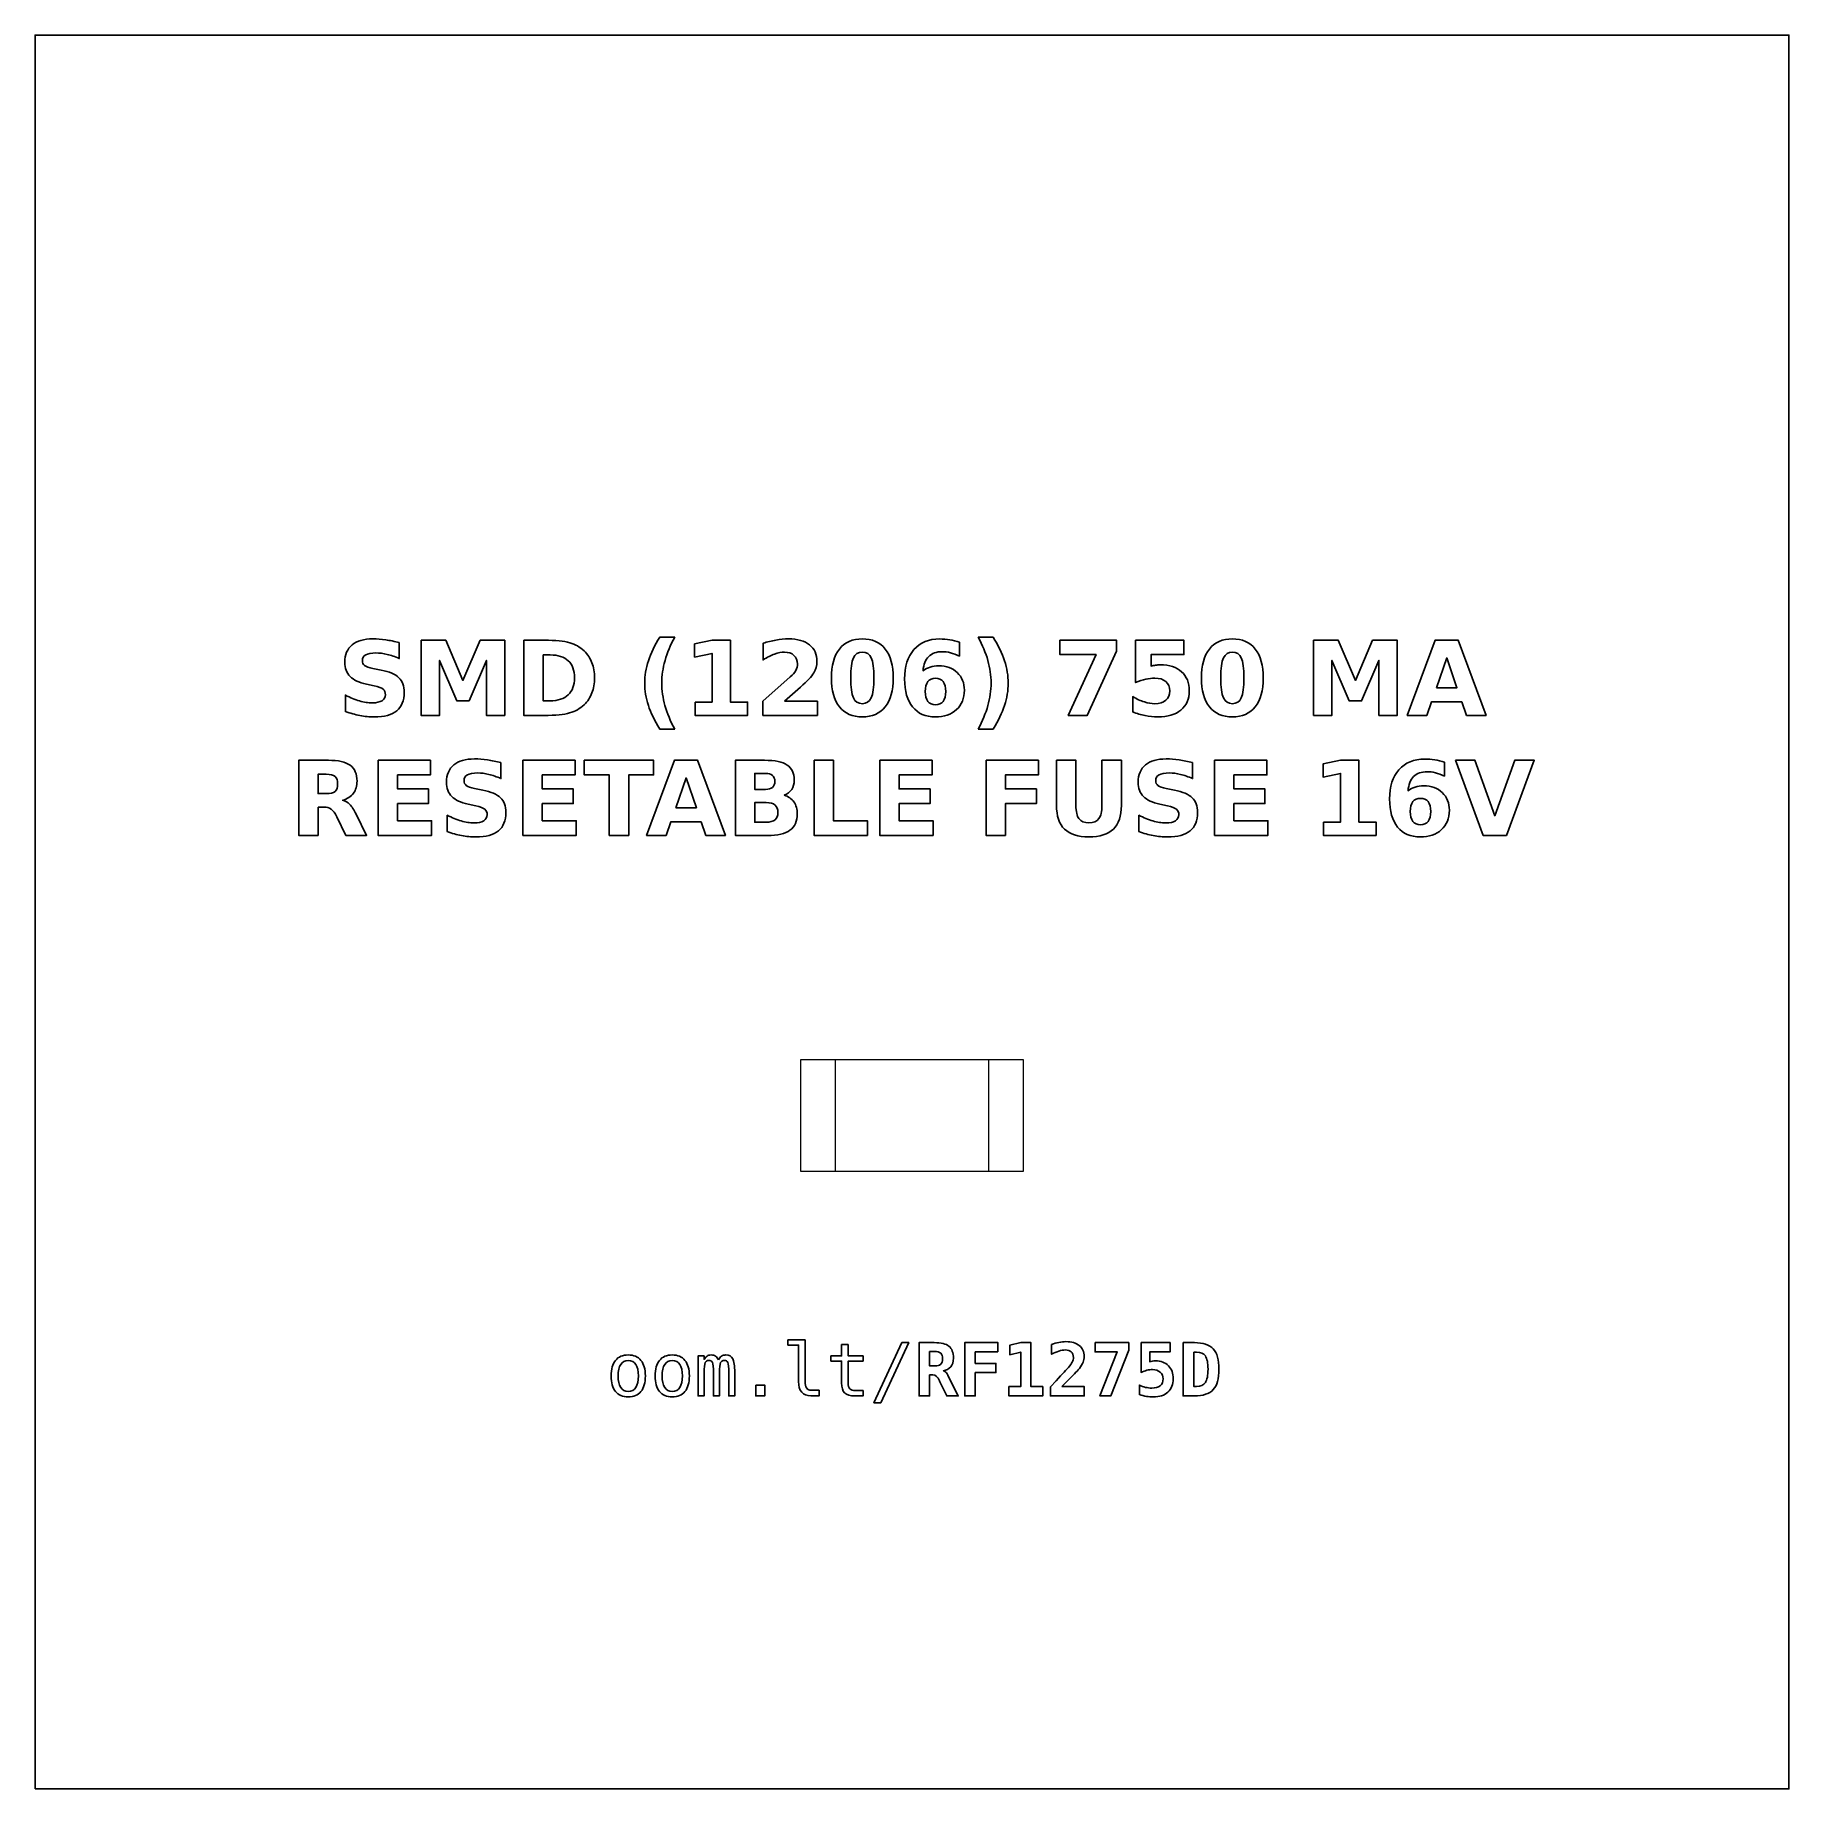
# Model space of a CAD drawing. Header units: centimetres. Extents: x -11.7 to -9.3, y -16.05 to -13.65.
import ezdxf

# ---------------------------------------------------------------- set-up
doc = ezdxf.new("R2010")
doc.units = ezdxf.units.CM
doc.header["$MEASUREMENT"] = 0
doc.layers.add('Layer 1', color=7, linetype='Continuous')

msp = doc.modelspace()

# ---------------------------------------------------------------- linework, layer by layer
at = {"layer": 'Layer 1', "color": 7}
msp.add_lwpolyline([(-11.7, -16.05), (-9.3, -16.05), (-9.3, -13.65), (-11.7, -13.65), (-11.7, -16.05)], close=True, dxfattribs=at)
at = {"layer": 'Layer 1', "color": 7, "lineweight": 9}
for points in [[(-10.6524, -15.20475), (-10.3476, -15.20475), (-10.3476, -15.05235), (-10.6524, -15.05235), (-10.6524, -15.20475)], [(-10.605, -15.20475), (-10.395, -15.20475), (-10.395, -15.05235), (-10.605, -15.05235), (-10.605, -15.20475)]]:
    msp.add_lwpolyline(points, close=True, dxfattribs=at)
at = {"layer": 'Layer 1', "color": 250}
for points, knots in [([(-11.20171, -14.48139), (-11.20171, -14.48139), (-11.20171, -14.50314), (-11.20171, -14.50314), (-11.20171, -14.50314), (-11.20736, -14.50062), (-11.21288, -14.49872), (-11.21824, -14.49743), (-11.21824, -14.49743), (-11.22363, -14.49613), (-11.22871, -14.4955), (-11.23348, -14.4955), (-11.23348, -14.4955), (-11.23981, -14.4955), (-11.24451, -14.49637), (-11.24755, -14.49811), (-11.24755, -14.49811), (-11.25058, -14.49987), (-11.25209, -14.50258), (-11.25209, -14.50625), (-11.25209, -14.50625), (-11.25209, -14.509), (-11.25108, -14.51116), (-11.24903, -14.51269), (-11.24903, -14.51269), (-11.24698, -14.51422), (-11.24327, -14.51556), (-11.23788, -14.51666), (-11.23788, -14.51666), (-11.23788, -14.51666), (-11.22659, -14.51892), (-11.22659, -14.51892), (-11.22659, -14.51892), (-11.21514, -14.52123), (-11.20703, -14.52471), (-11.20221, -14.52941), (-11.20221, -14.52941), (-11.19738, -14.53409), (-11.19496, -14.54075), (-11.19496, -14.54938), (-11.19496, -14.54938), (-11.19496, -14.56074), (-11.19832, -14.56918), (-11.20505, -14.57471), (-11.20505, -14.57471), (-11.21178, -14.58023), (-11.22205, -14.58301), (-11.23588, -14.58301), (-11.23588, -14.58301), (-11.24242, -14.58301), (-11.24896, -14.5824), (-11.25552, -14.58115), (-11.25552, -14.58115), (-11.26208, -14.5799), (-11.26867, -14.57807), (-11.27523, -14.57565), (-11.27523, -14.57565), (-11.27523, -14.57565), (-11.27523, -14.55326), (-11.27523, -14.55326), (-11.27523, -14.55326), (-11.26867, -14.55674), (-11.26232, -14.55937), (-11.25618, -14.56114), (-11.25618, -14.56114), (-11.25004, -14.5629), (-11.24414, -14.56379), (-11.23845, -14.56379), (-11.23845, -14.56379), (-11.23266, -14.56379), (-11.22822, -14.56283), (-11.22514, -14.5609), (-11.22514, -14.5609), (-11.22205, -14.55897), (-11.22053, -14.55622), (-11.22053, -14.55262), (-11.22053, -14.55262), (-11.22053, -14.54942), (-11.22156, -14.54693), (-11.22365, -14.54519), (-11.22365, -14.54519), (-11.22575, -14.54345), (-11.22991, -14.54188), (-11.23617, -14.54051), (-11.23617, -14.54051), (-11.23617, -14.54051), (-11.24644, -14.53823), (-11.24644, -14.53823), (-11.24644, -14.53823), (-11.25672, -14.53602), (-11.26425, -14.53252), (-11.269, -14.52769), (-11.269, -14.52769), (-11.27375, -14.52287), (-11.27612, -14.51636), (-11.27612, -14.5082), (-11.27612, -14.5082), (-11.27612, -14.49794), (-11.27281, -14.49006), (-11.2662, -14.48456), (-11.2662, -14.48456), (-11.25959, -14.47903), (-11.25009, -14.47628), (-11.23767, -14.47628), (-11.23767, -14.47628), (-11.23203, -14.47628), (-11.22622, -14.47671), (-11.22024, -14.47755), (-11.22024, -14.47755), (-11.21427, -14.4784), (-11.20809, -14.47967), (-11.20171, -14.48139)], [0, 0, 0, 0, 0.0357143, 0.0357143, 0.0357143, 0.0357143, 0.0714286, 0.0714286, 0.0714286, 0.0714286, 0.1071429, 0.1071429, 0.1071429, 0.1071429, 0.1428571, 0.1428571, 0.1428571, 0.1428571, 0.1785714, 0.1785714, 0.1785714, 0.1785714, 0.2142857, 0.2142857, 0.2142857, 0.2142857, 0.25, 0.25, 0.25, 0.25, 0.2857143, 0.2857143, 0.2857143, 0.2857143, 0.3214286, 0.3214286, 0.3214286, 0.3214286, 0.3571429, 0.3571429, 0.3571429, 0.3571429, 0.3928571, 0.3928571, 0.3928571, 0.3928571, 0.4285714, 0.4285714, 0.4285714, 0.4285714, 0.4642857, 0.4642857, 0.4642857, 0.4642857, 0.5, 0.5, 0.5, 0.5, 0.5357143, 0.5357143, 0.5357143, 0.5357143, 0.5714286, 0.5714286, 0.5714286, 0.5714286, 0.6071429, 0.6071429, 0.6071429, 0.6071429, 0.6428571, 0.6428571, 0.6428571, 0.6428571, 0.6785714, 0.6785714, 0.6785714, 0.6785714, 0.7142857, 0.7142857, 0.7142857, 0.7142857, 0.75, 0.75, 0.75, 0.75, 0.7857143, 0.7857143, 0.7857143, 0.7857143, 0.8214286, 0.8214286, 0.8214286, 0.8214286, 0.8571429, 0.8571429, 0.8571429, 0.8571429, 0.8928571, 0.8928571, 0.8928571, 0.8928571, 0.9285714, 0.9285714, 0.9285714, 0.9285714, 0.9642857, 0.9642857, 0.9642857, 0.9642857, 1, 1, 1, 1]), ([(-11.17168, -14.47814), (-11.17168, -14.47814), (-11.13793, -14.47814), (-11.13793, -14.47814), (-11.13793, -14.47814), (-11.13793, -14.47814), (-11.11448, -14.5332), (-11.11448, -14.5332), (-11.11448, -14.5332), (-11.11448, -14.5332), (-11.09092, -14.47814), (-11.09092, -14.47814), (-11.09092, -14.47814), (-11.09092, -14.47814), (-11.05724, -14.47814), (-11.05724, -14.47814), (-11.05724, -14.47814), (-11.05724, -14.47814), (-11.05724, -14.58101), (-11.05724, -14.58101), (-11.05724, -14.58101), (-11.05724, -14.58101), (-11.08231, -14.58101), (-11.08231, -14.58101), (-11.08231, -14.58101), (-11.08231, -14.58101), (-11.08231, -14.50577), (-11.08231, -14.50577), (-11.08231, -14.50577), (-11.08231, -14.50577), (-11.10602, -14.56123), (-11.10602, -14.56123), (-11.10602, -14.56123), (-11.10602, -14.56123), (-11.12283, -14.56123), (-11.12283, -14.56123), (-11.12283, -14.56123), (-11.12283, -14.56123), (-11.14654, -14.50577), (-11.14654, -14.50577), (-11.14654, -14.50577), (-11.14654, -14.50577), (-11.14654, -14.58101), (-11.14654, -14.58101), (-11.14654, -14.58101), (-11.14654, -14.58101), (-11.17168, -14.58101), (-11.17168, -14.58101), (-11.17168, -14.58101), (-11.17168, -14.58101), (-11.17168, -14.47814), (-11.17168, -14.47814)], [0, 0, 0, 0, 0.0769231, 0.0769231, 0.0769231, 0.0769231, 0.1538462, 0.1538462, 0.1538462, 0.1538462, 0.2307692, 0.2307692, 0.2307692, 0.2307692, 0.3076923, 0.3076923, 0.3076923, 0.3076923, 0.3846154, 0.3846154, 0.3846154, 0.3846154, 0.4615385, 0.4615385, 0.4615385, 0.4615385, 0.5384615, 0.5384615, 0.5384615, 0.5384615, 0.6153846, 0.6153846, 0.6153846, 0.6153846, 0.6923077, 0.6923077, 0.6923077, 0.6923077, 0.7692308, 0.7692308, 0.7692308, 0.7692308, 0.8461538, 0.8461538, 0.8461538, 0.8461538, 0.9230769, 0.9230769, 0.9230769, 0.9230769, 1, 1, 1, 1]), ([(-11.03125, -14.47814), (-11.03125, -14.47814), (-11.00326, -14.47814), (-11.00326, -14.47814), (-11.00326, -14.47814), (-10.98765, -14.47814), (-10.97603, -14.47925), (-10.96839, -14.48148), (-10.96839, -14.48148), (-10.96074, -14.48371), (-10.95418, -14.48748), (-10.9487, -14.49282), (-10.9487, -14.49282), (-10.94388, -14.49745), (-10.94031, -14.50281), (-10.93795, -14.50888), (-10.93795, -14.50888), (-10.93563, -14.51492), (-10.93445, -14.52179), (-10.93445, -14.52948), (-10.93445, -14.52948), (-10.93445, -14.53724), (-10.93563, -14.54416), (-10.93795, -14.55025), (-10.93795, -14.55025), (-10.94031, -14.55634), (-10.94388, -14.5617), (-10.9487, -14.56633), (-10.9487, -14.56633), (-10.95423, -14.57167), (-10.96084, -14.57544), (-10.96855, -14.57767), (-10.96855, -14.57767), (-10.97627, -14.5799), (-10.98784, -14.58101), (-11.00326, -14.58101), (-11.00326, -14.58101), (-11.00326, -14.58101), (-11.03125, -14.58101), (-11.03125, -14.58101), (-11.03125, -14.58101), (-11.03125, -14.58101), (-11.03125, -14.47814), (-11.03125, -14.47814)], [0, 0, 0, 0, 0.0909091, 0.0909091, 0.0909091, 0.0909091, 0.1818182, 0.1818182, 0.1818182, 0.1818182, 0.2727273, 0.2727273, 0.2727273, 0.2727273, 0.3636364, 0.3636364, 0.3636364, 0.3636364, 0.4545455, 0.4545455, 0.4545455, 0.4545455, 0.5454545, 0.5454545, 0.5454545, 0.5454545, 0.6363636, 0.6363636, 0.6363636, 0.6363636, 0.7272727, 0.7272727, 0.7272727, 0.7272727, 0.8181818, 0.8181818, 0.8181818, 0.8181818, 0.9090909, 0.9090909, 0.9090909, 0.9090909, 1, 1, 1, 1]), ([(-10.82476, -14.59961), (-10.82476, -14.59961), (-10.84522, -14.59961), (-10.84522, -14.59961), (-10.84522, -14.59961), (-10.85225, -14.58828), (-10.85745, -14.57748), (-10.86079, -14.56725), (-10.86079, -14.56725), (-10.86415, -14.55704), (-10.86582, -14.54691), (-10.86582, -14.53684), (-10.86582, -14.53684), (-10.86582, -14.52678), (-10.86413, -14.51659), (-10.86077, -14.50629), (-10.86077, -14.50629), (-10.85738, -14.49597), (-10.85221, -14.4852), (-10.84522, -14.47393), (-10.84522, -14.47393), (-10.84522, -14.47393), (-10.82476, -14.47393), (-10.82476, -14.47393), (-10.82476, -14.47393), (-10.83064, -14.48482), (-10.83504, -14.49547), (-10.83798, -14.50587), (-10.83798, -14.50587), (-10.84092, -14.51626), (-10.8424, -14.52654), (-10.8424, -14.5367), (-10.8424, -14.5367), (-10.8424, -14.54686), (-10.84094, -14.55714), (-10.83803, -14.56758), (-10.83803, -14.56758), (-10.83511, -14.578), (-10.83069, -14.58868), (-10.82476, -14.59961)], [0, 0, 0, 0, 0.1, 0.1, 0.1, 0.1, 0.2, 0.2, 0.2, 0.2, 0.3, 0.3, 0.3, 0.3, 0.4, 0.4, 0.4, 0.4, 0.5, 0.5, 0.5, 0.5, 0.6, 0.6, 0.6, 0.6, 0.7, 0.7, 0.7, 0.7, 0.8, 0.8, 0.8, 0.8, 0.9, 0.9, 0.9, 0.9, 1, 1, 1, 1]), ([(-10.79694, -14.56269), (-10.79694, -14.56269), (-10.77351, -14.56269), (-10.77351, -14.56269), (-10.77351, -14.56269), (-10.77351, -14.56269), (-10.77351, -14.4962), (-10.77351, -14.4962), (-10.77351, -14.4962), (-10.77351, -14.4962), (-10.79755, -14.50117), (-10.79755, -14.50117), (-10.79755, -14.50117), (-10.79755, -14.50117), (-10.79755, -14.4831), (-10.79755, -14.4831), (-10.79755, -14.4831), (-10.79755, -14.4831), (-10.77365, -14.47814), (-10.77365, -14.47814), (-10.77365, -14.47814), (-10.77365, -14.47814), (-10.74844, -14.47814), (-10.74844, -14.47814), (-10.74844, -14.47814), (-10.74844, -14.47814), (-10.74844, -14.56269), (-10.74844, -14.56269), (-10.74844, -14.56269), (-10.74844, -14.56269), (-10.72502, -14.56269), (-10.72502, -14.56269), (-10.72502, -14.56269), (-10.72502, -14.56269), (-10.72502, -14.58101), (-10.72502, -14.58101), (-10.72502, -14.58101), (-10.72502, -14.58101), (-10.79694, -14.58101), (-10.79694, -14.58101), (-10.79694, -14.58101), (-10.79694, -14.58101), (-10.79694, -14.56269), (-10.79694, -14.56269)], [0, 0, 0, 0, 0.0909091, 0.0909091, 0.0909091, 0.0909091, 0.1818182, 0.1818182, 0.1818182, 0.1818182, 0.2727273, 0.2727273, 0.2727273, 0.2727273, 0.3636364, 0.3636364, 0.3636364, 0.3636364, 0.4545455, 0.4545455, 0.4545455, 0.4545455, 0.5454545, 0.5454545, 0.5454545, 0.5454545, 0.6363636, 0.6363636, 0.6363636, 0.6363636, 0.7272727, 0.7272727, 0.7272727, 0.7272727, 0.8181818, 0.8181818, 0.8181818, 0.8181818, 0.9090909, 0.9090909, 0.9090909, 0.9090909, 1, 1, 1, 1]), ([(-10.67462, -14.56151), (-10.67462, -14.56151), (-10.62934, -14.56151), (-10.62934, -14.56151), (-10.62934, -14.56151), (-10.62934, -14.56151), (-10.62934, -14.58101), (-10.62934, -14.58101), (-10.62934, -14.58101), (-10.62934, -14.58101), (-10.70411, -14.58101), (-10.70411, -14.58101), (-10.70411, -14.58101), (-10.70411, -14.58101), (-10.70411, -14.56151), (-10.70411, -14.56151), (-10.70411, -14.56151), (-10.70411, -14.56151), (-10.66655, -14.52838), (-10.66655, -14.52838), (-10.66655, -14.52838), (-10.66319, -14.52534), (-10.66072, -14.52238), (-10.65912, -14.51949), (-10.65912, -14.51949), (-10.6575, -14.51659), (-10.6567, -14.51358), (-10.6567, -14.51045), (-10.6567, -14.51045), (-10.6567, -14.50563), (-10.65832, -14.50175), (-10.66156, -14.49881), (-10.66156, -14.49881), (-10.66479, -14.49587), (-10.66909, -14.49442), (-10.67448, -14.49442), (-10.67448, -14.49442), (-10.67861, -14.49442), (-10.68313, -14.49531), (-10.68805, -14.49707), (-10.68805, -14.49707), (-10.69296, -14.49884), (-10.69823, -14.50147), (-10.70383, -14.50495), (-10.70383, -14.50495), (-10.70383, -14.50495), (-10.70383, -14.48235), (-10.70383, -14.48235), (-10.70383, -14.48235), (-10.69785, -14.48038), (-10.69195, -14.47887), (-10.68612, -14.47784), (-10.68612, -14.47784), (-10.68028, -14.4768), (-10.67457, -14.47628), (-10.66895, -14.47628), (-10.66895, -14.47628), (-10.65665, -14.47628), (-10.64708, -14.47899), (-10.64026, -14.48442), (-10.64026, -14.48442), (-10.63344, -14.48983), (-10.63003, -14.49738), (-10.63003, -14.50709), (-10.63003, -14.50709), (-10.63003, -14.51269), (-10.63148, -14.51791), (-10.63438, -14.52276), (-10.63438, -14.52276), (-10.63727, -14.5276), (-10.64336, -14.53409), (-10.65263, -14.54223), (-10.65263, -14.54223), (-10.65263, -14.54223), (-10.67462, -14.56151), (-10.67462, -14.56151)], [0, 0, 0, 0, 0.0526316, 0.0526316, 0.0526316, 0.0526316, 0.1052632, 0.1052632, 0.1052632, 0.1052632, 0.1578947, 0.1578947, 0.1578947, 0.1578947, 0.2105263, 0.2105263, 0.2105263, 0.2105263, 0.2631579, 0.2631579, 0.2631579, 0.2631579, 0.3157895, 0.3157895, 0.3157895, 0.3157895, 0.3684211, 0.3684211, 0.3684211, 0.3684211, 0.4210526, 0.4210526, 0.4210526, 0.4210526, 0.4736842, 0.4736842, 0.4736842, 0.4736842, 0.5263158, 0.5263158, 0.5263158, 0.5263158, 0.5789474, 0.5789474, 0.5789474, 0.5789474, 0.6315789, 0.6315789, 0.6315789, 0.6315789, 0.6842105, 0.6842105, 0.6842105, 0.6842105, 0.7368421, 0.7368421, 0.7368421, 0.7368421, 0.7894737, 0.7894737, 0.7894737, 0.7894737, 0.8421053, 0.8421053, 0.8421053, 0.8421053, 0.8947368, 0.8947368, 0.8947368, 0.8947368, 0.9473684, 0.9473684, 0.9473684, 0.9473684, 1, 1, 1, 1]), ([(-10.52565, -14.52967), (-10.52565, -14.54672), (-10.52932, -14.55987), (-10.53668, -14.56913), (-10.53668, -14.56913), (-10.54402, -14.57838), (-10.55446, -14.58301), (-10.56796, -14.58301), (-10.56796, -14.58301), (-10.58151, -14.58301), (-10.59197, -14.57838), (-10.59931, -14.56913), (-10.59931, -14.56913), (-10.60667, -14.55987), (-10.61034, -14.54672), (-10.61034, -14.52967), (-10.61034, -14.52967), (-10.61034, -14.5126), (-10.60667, -14.49942), (-10.59931, -14.49016), (-10.59931, -14.49016), (-10.59197, -14.48092), (-10.58151, -14.47628), (-10.56796, -14.47628), (-10.56796, -14.47628), (-10.55446, -14.47628), (-10.54402, -14.48092), (-10.53668, -14.49016), (-10.53668, -14.49016), (-10.52932, -14.49942), (-10.52565, -14.5126), (-10.52565, -14.52967)], [0, 0, 0, 0, 0.125, 0.125, 0.125, 0.125, 0.25, 0.25, 0.25, 0.25, 0.375, 0.375, 0.375, 0.375, 0.5, 0.5, 0.5, 0.5, 0.625, 0.625, 0.625, 0.625, 0.75, 0.75, 0.75, 0.75, 0.875, 0.875, 0.875, 0.875, 1, 1, 1, 1]), ([(-10.55218, -14.52948), (-10.55218, -14.51662), (-10.55338, -14.50756), (-10.5558, -14.50229), (-10.5558, -14.50229), (-10.5582, -14.49705), (-10.56227, -14.49442), (-10.56796, -14.49442), (-10.56796, -14.49442), (-10.57365, -14.49442), (-10.57772, -14.49705), (-10.58017, -14.50229), (-10.58017, -14.50229), (-10.58259, -14.50756), (-10.58381, -14.51662), (-10.58381, -14.52948), (-10.58381, -14.52948), (-10.58381, -14.54246), (-10.58259, -14.55164), (-10.58017, -14.55695), (-10.58017, -14.55695), (-10.57772, -14.56229), (-10.57365, -14.56495), (-10.56796, -14.56495), (-10.56796, -14.56495), (-10.56232, -14.56495), (-10.55827, -14.56229), (-10.55582, -14.55695), (-10.55582, -14.55695), (-10.5534, -14.55164), (-10.55218, -14.54246), (-10.55218, -14.52948)], [0, 0, 0, 0, 0.125, 0.125, 0.125, 0.125, 0.25, 0.25, 0.25, 0.25, 0.375, 0.375, 0.375, 0.375, 0.5, 0.5, 0.5, 0.5, 0.625, 0.625, 0.625, 0.625, 0.75, 0.75, 0.75, 0.75, 0.875, 0.875, 0.875, 0.875, 1, 1, 1, 1]), ([(-10.43506, -14.48082), (-10.43506, -14.48082), (-10.43506, -14.49985), (-10.43506, -14.49985), (-10.43506, -14.49985), (-10.43943, -14.49778), (-10.44352, -14.49625), (-10.44738, -14.49526), (-10.44738, -14.49526), (-10.45124, -14.49427), (-10.45502, -14.49378), (-10.45869, -14.49378), (-10.45869, -14.49378), (-10.4666, -14.49378), (-10.47273, -14.49597), (-10.47715, -14.50037), (-10.47715, -14.50037), (-10.48155, -14.50474), (-10.48414, -14.51125), (-10.48487, -14.51989), (-10.48487, -14.51989), (-10.48184, -14.51765), (-10.47854, -14.51596), (-10.47501, -14.51483), (-10.47501, -14.51483), (-10.47149, -14.5137), (-10.46763, -14.51314), (-10.46344, -14.51314), (-10.46344, -14.51314), (-10.45293, -14.51314), (-10.44444, -14.51622), (-10.438, -14.52238), (-10.438, -14.52238), (-10.43153, -14.52852), (-10.42831, -14.53658), (-10.42831, -14.54656), (-10.42831, -14.54656), (-10.42831, -14.55759), (-10.43191, -14.56641), (-10.43913, -14.57306), (-10.43913, -14.57306), (-10.44632, -14.57969), (-10.45601, -14.58301), (-10.46812, -14.58301), (-10.46812, -14.58301), (-10.48148, -14.58301), (-10.49183, -14.57849), (-10.49917, -14.56946), (-10.49917, -14.56946), (-10.50648, -14.56045), (-10.51015, -14.54764), (-10.51015, -14.53106), (-10.51015, -14.53106), (-10.51015, -14.51408), (-10.50587, -14.50072), (-10.49731, -14.49101), (-10.49731, -14.49101), (-10.48873, -14.48129), (-10.47699, -14.47642), (-10.46206, -14.47642), (-10.46206, -14.47642), (-10.45733, -14.47642), (-10.45274, -14.4768), (-10.44827, -14.47753), (-10.44827, -14.47753), (-10.44383, -14.47826), (-10.43943, -14.47936), (-10.43506, -14.48082)], [0, 0, 0, 0, 0.0588235, 0.0588235, 0.0588235, 0.0588235, 0.1176471, 0.1176471, 0.1176471, 0.1176471, 0.1764706, 0.1764706, 0.1764706, 0.1764706, 0.2352941, 0.2352941, 0.2352941, 0.2352941, 0.2941176, 0.2941176, 0.2941176, 0.2941176, 0.3529412, 0.3529412, 0.3529412, 0.3529412, 0.4117647, 0.4117647, 0.4117647, 0.4117647, 0.4705882, 0.4705882, 0.4705882, 0.4705882, 0.5294118, 0.5294118, 0.5294118, 0.5294118, 0.5882353, 0.5882353, 0.5882353, 0.5882353, 0.6470588, 0.6470588, 0.6470588, 0.6470588, 0.7058824, 0.7058824, 0.7058824, 0.7058824, 0.7647059, 0.7647059, 0.7647059, 0.7647059, 0.8235294, 0.8235294, 0.8235294, 0.8235294, 0.8823529, 0.8823529, 0.8823529, 0.8823529, 0.9411765, 0.9411765, 0.9411765, 0.9411765, 1, 1, 1, 1]), ([(-10.40942, -14.59961), (-10.40354, -14.58868), (-10.39912, -14.578), (-10.39618, -14.56758), (-10.39618, -14.56758), (-10.39324, -14.55714), (-10.39178, -14.54686), (-10.39178, -14.5367), (-10.39178, -14.5367), (-10.39178, -14.52654), (-10.39324, -14.51626), (-10.39618, -14.50587), (-10.39618, -14.50587), (-10.39912, -14.49547), (-10.40354, -14.48482), (-10.40942, -14.47393), (-10.40942, -14.47393), (-10.40942, -14.47393), (-10.38896, -14.47393), (-10.38896, -14.47393), (-10.38896, -14.47393), (-10.38198, -14.4852), (-10.3768, -14.49597), (-10.37341, -14.50629), (-10.37341, -14.50629), (-10.37005, -14.51659), (-10.36836, -14.52678), (-10.36836, -14.53684), (-10.36836, -14.53684), (-10.36836, -14.54691), (-10.37003, -14.55704), (-10.37339, -14.56725), (-10.37339, -14.56725), (-10.37673, -14.57748), (-10.38193, -14.58828), (-10.38896, -14.59961), (-10.38896, -14.59961), (-10.38896, -14.59961), (-10.40942, -14.59961), (-10.40942, -14.59961)], [0, 0, 0, 0, 0.1, 0.1, 0.1, 0.1, 0.2, 0.2, 0.2, 0.2, 0.3, 0.3, 0.3, 0.3, 0.4, 0.4, 0.4, 0.4, 0.5, 0.5, 0.5, 0.5, 0.6, 0.6, 0.6, 0.6, 0.7, 0.7, 0.7, 0.7, 0.8, 0.8, 0.8, 0.8, 0.9, 0.9, 0.9, 0.9, 1, 1, 1, 1]), ([(-10.29766, -14.47814), (-10.29766, -14.47814), (-10.22014, -14.47814), (-10.22014, -14.47814), (-10.22014, -14.47814), (-10.22014, -14.47814), (-10.22014, -14.4931), (-10.22014, -14.4931), (-10.22014, -14.4931), (-10.22014, -14.4931), (-10.26024, -14.58101), (-10.26024, -14.58101), (-10.26024, -14.58101), (-10.26024, -14.58101), (-10.28609, -14.58101), (-10.28609, -14.58101), (-10.28609, -14.58101), (-10.28609, -14.58101), (-10.24811, -14.49764), (-10.24811, -14.49764), (-10.24811, -14.49764), (-10.24811, -14.49764), (-10.29766, -14.49764), (-10.29766, -14.49764), (-10.29766, -14.49764), (-10.29766, -14.49764), (-10.29766, -14.47814), (-10.29766, -14.47814)], [0, 0, 0, 0, 0.1428571, 0.1428571, 0.1428571, 0.1428571, 0.2857143, 0.2857143, 0.2857143, 0.2857143, 0.4285714, 0.4285714, 0.4285714, 0.4285714, 0.5714286, 0.5714286, 0.5714286, 0.5714286, 0.7142857, 0.7142857, 0.7142857, 0.7142857, 0.8571429, 0.8571429, 0.8571429, 0.8571429, 1, 1, 1, 1]), ([(-10.19394, -14.47814), (-10.19394, -14.47814), (-10.128, -14.47814), (-10.128, -14.47814), (-10.128, -14.47814), (-10.128, -14.47814), (-10.128, -14.49764), (-10.128, -14.49764), (-10.128, -14.49764), (-10.128, -14.49764), (-10.1728, -14.49764), (-10.1728, -14.49764), (-10.1728, -14.49764), (-10.1728, -14.49764), (-10.1728, -14.51356), (-10.1728, -14.51356), (-10.1728, -14.51356), (-10.17078, -14.51302), (-10.16875, -14.5126), (-10.16671, -14.51229), (-10.16671, -14.51229), (-10.16466, -14.51198), (-10.16252, -14.51184), (-10.16033, -14.51184), (-10.16033, -14.51184), (-10.14778, -14.51184), (-10.13802, -14.51497), (-10.13103, -14.52125), (-10.13103, -14.52125), (-10.12405, -14.52751), (-10.12057, -14.53625), (-10.12057, -14.54745), (-10.12057, -14.54745), (-10.12057, -14.55857), (-10.12438, -14.56728), (-10.13197, -14.57358), (-10.13197, -14.57358), (-10.13957, -14.57986), (-10.15013, -14.58301), (-10.16363, -14.58301), (-10.16363, -14.58301), (-10.16946, -14.58301), (-10.17525, -14.58244), (-10.18096, -14.58132), (-10.18096, -14.58132), (-10.18668, -14.58019), (-10.19237, -14.57849), (-10.19801, -14.57619), (-10.19801, -14.57619), (-10.19801, -14.57619), (-10.19801, -14.5553), (-10.19801, -14.5553), (-10.19801, -14.5553), (-10.19241, -14.55853), (-10.1871, -14.56093), (-10.18207, -14.56252), (-10.18207, -14.56252), (-10.17703, -14.56415), (-10.17228, -14.56495), (-10.16784, -14.56495), (-10.16784, -14.56495), (-10.16139, -14.56495), (-10.15634, -14.56337), (-10.15264, -14.56022), (-10.15264, -14.56022), (-10.14895, -14.55709), (-10.14709, -14.55284), (-10.14709, -14.54745), (-10.14709, -14.54745), (-10.14709, -14.54204), (-10.14895, -14.53778), (-10.15264, -14.53466), (-10.15264, -14.53466), (-10.15634, -14.53153), (-10.16139, -14.52998), (-10.16784, -14.52998), (-10.16784, -14.52998), (-10.17165, -14.52998), (-10.17572, -14.53047), (-10.18002, -14.53146), (-10.18002, -14.53146), (-10.18435, -14.53244), (-10.18898, -14.53397), (-10.19394, -14.53604), (-10.19394, -14.53604), (-10.19394, -14.53604), (-10.19394, -14.47814), (-10.19394, -14.47814)], [0, 0, 0, 0, 0.0454545, 0.0454545, 0.0454545, 0.0454545, 0.0909091, 0.0909091, 0.0909091, 0.0909091, 0.1363636, 0.1363636, 0.1363636, 0.1363636, 0.1818182, 0.1818182, 0.1818182, 0.1818182, 0.2272727, 0.2272727, 0.2272727, 0.2272727, 0.2727273, 0.2727273, 0.2727273, 0.2727273, 0.3181818, 0.3181818, 0.3181818, 0.3181818, 0.3636364, 0.3636364, 0.3636364, 0.3636364, 0.4090909, 0.4090909, 0.4090909, 0.4090909, 0.4545455, 0.4545455, 0.4545455, 0.4545455, 0.5, 0.5, 0.5, 0.5, 0.5454545, 0.5454545, 0.5454545, 0.5454545, 0.5909091, 0.5909091, 0.5909091, 0.5909091, 0.6363636, 0.6363636, 0.6363636, 0.6363636, 0.6818182, 0.6818182, 0.6818182, 0.6818182, 0.7272727, 0.7272727, 0.7272727, 0.7272727, 0.7727273, 0.7727273, 0.7727273, 0.7727273, 0.8181818, 0.8181818, 0.8181818, 0.8181818, 0.8636364, 0.8636364, 0.8636364, 0.8636364, 0.9090909, 0.9090909, 0.9090909, 0.9090909, 0.9545455, 0.9545455, 0.9545455, 0.9545455, 1, 1, 1, 1]), ([(-10.01927, -14.52967), (-10.01927, -14.54672), (-10.02294, -14.55987), (-10.0303, -14.56913), (-10.0303, -14.56913), (-10.03764, -14.57838), (-10.04808, -14.58301), (-10.06158, -14.58301), (-10.06158, -14.58301), (-10.07513, -14.58301), (-10.08559, -14.57838), (-10.09293, -14.56913), (-10.09293, -14.56913), (-10.10029, -14.55987), (-10.10396, -14.54672), (-10.10396, -14.52967), (-10.10396, -14.52967), (-10.10396, -14.5126), (-10.10029, -14.49942), (-10.09293, -14.49016), (-10.09293, -14.49016), (-10.08559, -14.48092), (-10.07513, -14.47628), (-10.06158, -14.47628), (-10.06158, -14.47628), (-10.04808, -14.47628), (-10.03764, -14.48092), (-10.0303, -14.49016), (-10.0303, -14.49016), (-10.02294, -14.49942), (-10.01927, -14.5126), (-10.01927, -14.52967)], [0, 0, 0, 0, 0.125, 0.125, 0.125, 0.125, 0.25, 0.25, 0.25, 0.25, 0.375, 0.375, 0.375, 0.375, 0.5, 0.5, 0.5, 0.5, 0.625, 0.625, 0.625, 0.625, 0.75, 0.75, 0.75, 0.75, 0.875, 0.875, 0.875, 0.875, 1, 1, 1, 1]), ([(-10.0458, -14.52948), (-10.0458, -14.51662), (-10.047, -14.50756), (-10.04942, -14.50229), (-10.04942, -14.50229), (-10.05182, -14.49705), (-10.05589, -14.49442), (-10.06158, -14.49442), (-10.06158, -14.49442), (-10.06727, -14.49442), (-10.07134, -14.49705), (-10.07379, -14.50229), (-10.07379, -14.50229), (-10.07621, -14.50756), (-10.07743, -14.51662), (-10.07743, -14.52948), (-10.07743, -14.52948), (-10.07743, -14.54246), (-10.07621, -14.55164), (-10.07379, -14.55695), (-10.07379, -14.55695), (-10.07134, -14.56229), (-10.06727, -14.56495), (-10.06158, -14.56495), (-10.06158, -14.56495), (-10.05594, -14.56495), (-10.05189, -14.56229), (-10.04944, -14.55695), (-10.04944, -14.55695), (-10.04702, -14.55164), (-10.0458, -14.54246), (-10.0458, -14.52948)], [0, 0, 0, 0, 0.125, 0.125, 0.125, 0.125, 0.25, 0.25, 0.25, 0.25, 0.375, 0.375, 0.375, 0.375, 0.5, 0.5, 0.5, 0.5, 0.625, 0.625, 0.625, 0.625, 0.75, 0.75, 0.75, 0.75, 0.875, 0.875, 0.875, 0.875, 1, 1, 1, 1]), ([(-9.95043, -14.47814), (-9.95043, -14.47814), (-9.91668, -14.47814), (-9.91668, -14.47814), (-9.91668, -14.47814), (-9.91668, -14.47814), (-9.89323, -14.5332), (-9.89323, -14.5332), (-9.89323, -14.5332), (-9.89323, -14.5332), (-9.86967, -14.47814), (-9.86967, -14.47814), (-9.86967, -14.47814), (-9.86967, -14.47814), (-9.83599, -14.47814), (-9.83599, -14.47814), (-9.83599, -14.47814), (-9.83599, -14.47814), (-9.83599, -14.58101), (-9.83599, -14.58101), (-9.83599, -14.58101), (-9.83599, -14.58101), (-9.86106, -14.58101), (-9.86106, -14.58101), (-9.86106, -14.58101), (-9.86106, -14.58101), (-9.86106, -14.50577), (-9.86106, -14.50577), (-9.86106, -14.50577), (-9.86106, -14.50577), (-9.88477, -14.56123), (-9.88477, -14.56123), (-9.88477, -14.56123), (-9.88477, -14.56123), (-9.90158, -14.56123), (-9.90158, -14.56123), (-9.90158, -14.56123), (-9.90158, -14.56123), (-9.92529, -14.50577), (-9.92529, -14.50577), (-9.92529, -14.50577), (-9.92529, -14.50577), (-9.92529, -14.58101), (-9.92529, -14.58101), (-9.92529, -14.58101), (-9.92529, -14.58101), (-9.95043, -14.58101), (-9.95043, -14.58101), (-9.95043, -14.58101), (-9.95043, -14.58101), (-9.95043, -14.47814), (-9.95043, -14.47814)], [0, 0, 0, 0, 0.0769231, 0.0769231, 0.0769231, 0.0769231, 0.1538462, 0.1538462, 0.1538462, 0.1538462, 0.2307692, 0.2307692, 0.2307692, 0.2307692, 0.3076923, 0.3076923, 0.3076923, 0.3076923, 0.3846154, 0.3846154, 0.3846154, 0.3846154, 0.4615385, 0.4615385, 0.4615385, 0.4615385, 0.5384615, 0.5384615, 0.5384615, 0.5384615, 0.6153846, 0.6153846, 0.6153846, 0.6153846, 0.6923077, 0.6923077, 0.6923077, 0.6923077, 0.7692308, 0.7692308, 0.7692308, 0.7692308, 0.8461538, 0.8461538, 0.8461538, 0.8461538, 0.9230769, 0.9230769, 0.9230769, 0.9230769, 1, 1, 1, 1]), ([(-9.74758, -14.56229), (-9.74758, -14.56229), (-9.78907, -14.56229), (-9.78907, -14.56229), (-9.78907, -14.56229), (-9.78907, -14.56229), (-9.79561, -14.58101), (-9.79561, -14.58101), (-9.79561, -14.58101), (-9.79561, -14.58101), (-9.82228, -14.58101), (-9.82228, -14.58101), (-9.82228, -14.58101), (-9.82228, -14.58101), (-9.78418, -14.47814), (-9.78418, -14.47814), (-9.78418, -14.47814), (-9.78418, -14.47814), (-9.75255, -14.47814), (-9.75255, -14.47814), (-9.75255, -14.47814), (-9.75255, -14.47814), (-9.71445, -14.58101), (-9.71445, -14.58101), (-9.71445, -14.58101), (-9.71445, -14.58101), (-9.74112, -14.58101), (-9.74112, -14.58101), (-9.74112, -14.58101), (-9.74112, -14.58101), (-9.74758, -14.56229), (-9.74758, -14.56229)], [0, 0, 0, 0, 0.125, 0.125, 0.125, 0.125, 0.25, 0.25, 0.25, 0.25, 0.375, 0.375, 0.375, 0.375, 0.5, 0.5, 0.5, 0.5, 0.625, 0.625, 0.625, 0.625, 0.75, 0.75, 0.75, 0.75, 0.875, 0.875, 0.875, 0.875, 1, 1, 1, 1]), ([(-11.00472, -14.4982), (-11.00472, -14.4982), (-11.00472, -14.56095), (-11.00472, -14.56095), (-11.00472, -14.56095), (-11.00472, -14.56095), (-10.99522, -14.56095), (-10.99522, -14.56095), (-10.99522, -14.56095), (-10.98438, -14.56095), (-10.9761, -14.55827), (-10.97039, -14.55288), (-10.97039, -14.55288), (-10.96467, -14.54752), (-10.9618, -14.53971), (-10.9618, -14.52948), (-10.9618, -14.52948), (-10.9618, -14.51927), (-10.96465, -14.51151), (-10.97034, -14.5062), (-10.97034, -14.5062), (-10.97603, -14.50086), (-10.98433, -14.4982), (-10.99522, -14.4982), (-10.99522, -14.4982), (-10.99522, -14.4982), (-11.00472, -14.4982), (-11.00472, -14.4982)], [0, 0, 0, 0, 0.1428571, 0.1428571, 0.1428571, 0.1428571, 0.2857143, 0.2857143, 0.2857143, 0.2857143, 0.4285714, 0.4285714, 0.4285714, 0.4285714, 0.5714286, 0.5714286, 0.5714286, 0.5714286, 0.7142857, 0.7142857, 0.7142857, 0.7142857, 0.8571429, 0.8571429, 0.8571429, 0.8571429, 1, 1, 1, 1]), ([(-9.78246, -14.54319), (-9.78246, -14.54319), (-9.75426, -14.54319), (-9.75426, -14.54319), (-9.75426, -14.54319), (-9.75426, -14.54319), (-9.76833, -14.50227), (-9.76833, -14.50227), (-9.76833, -14.50227), (-9.76833, -14.50227), (-9.78246, -14.54319), (-9.78246, -14.54319)], [0, 0, 0, 0, 0.3333333, 0.3333333, 0.3333333, 0.3333333, 0.6666667, 0.6666667, 0.6666667, 0.6666667, 1, 1, 1, 1]), ([(-10.46784, -14.53023), (-10.4725, -14.53023), (-10.47598, -14.53174), (-10.47828, -14.53475), (-10.47828, -14.53475), (-10.48061, -14.53776), (-10.48176, -14.54228), (-10.48176, -14.54827), (-10.48176, -14.54827), (-10.48176, -14.55429), (-10.48061, -14.55881), (-10.47828, -14.56182), (-10.47828, -14.56182), (-10.47598, -14.56483), (-10.4725, -14.56633), (-10.46784, -14.56633), (-10.46784, -14.56633), (-10.46316, -14.56633), (-10.45966, -14.56483), (-10.45735, -14.56182), (-10.45735, -14.56182), (-10.45502, -14.55881), (-10.45387, -14.55429), (-10.45387, -14.54827), (-10.45387, -14.54827), (-10.45387, -14.54228), (-10.45502, -14.53776), (-10.45735, -14.53475), (-10.45735, -14.53475), (-10.45966, -14.53174), (-10.46316, -14.53023), (-10.46784, -14.53023)], [0, 0, 0, 0, 0.125, 0.125, 0.125, 0.125, 0.25, 0.25, 0.25, 0.25, 0.375, 0.375, 0.375, 0.375, 0.5, 0.5, 0.5, 0.5, 0.625, 0.625, 0.625, 0.625, 0.75, 0.75, 0.75, 0.75, 0.875, 0.875, 0.875, 0.875, 1, 1, 1, 1]), ([(-11.31267, -14.70634), (-11.31267, -14.70634), (-11.31267, -14.74526), (-11.31267, -14.74526), (-11.31267, -14.74526), (-11.31267, -14.74526), (-11.3392, -14.74526), (-11.3392, -14.74526), (-11.3392, -14.74526), (-11.3392, -14.74526), (-11.3392, -14.64239), (-11.3392, -14.64239), (-11.3392, -14.64239), (-11.3392, -14.64239), (-11.29868, -14.64239), (-11.29868, -14.64239), (-11.29868, -14.64239), (-11.28513, -14.64239), (-11.27518, -14.64467), (-11.26888, -14.64921), (-11.26888, -14.64921), (-11.26256, -14.65375), (-11.2594, -14.66095), (-11.2594, -14.67078), (-11.2594, -14.67078), (-11.2594, -14.67757), (-11.26105, -14.68317), (-11.26432, -14.68752), (-11.26432, -14.68752), (-11.26761, -14.6919), (-11.27257, -14.69512), (-11.27918, -14.69717), (-11.27918, -14.69717), (-11.27556, -14.69801), (-11.27229, -14.69987), (-11.26942, -14.70279), (-11.26942, -14.70279), (-11.26655, -14.7057), (-11.26366, -14.71012), (-11.26072, -14.71605), (-11.26072, -14.71605), (-11.26072, -14.71605), (-11.2463, -14.74526), (-11.2463, -14.74526), (-11.2463, -14.74526), (-11.2463, -14.74526), (-11.27457, -14.74526), (-11.27457, -14.74526), (-11.27457, -14.74526), (-11.27457, -14.74526), (-11.28711, -14.7197), (-11.28711, -14.7197), (-11.28711, -14.7197), (-11.28962, -14.71457), (-11.29219, -14.71104), (-11.2948, -14.70916), (-11.2948, -14.70916), (-11.29739, -14.70728), (-11.30084, -14.70634), (-11.30517, -14.70634), (-11.30517, -14.70634), (-11.30517, -14.70634), (-11.31267, -14.70634), (-11.31267, -14.70634)], [0, 0, 0, 0, 0.0625, 0.0625, 0.0625, 0.0625, 0.125, 0.125, 0.125, 0.125, 0.1875, 0.1875, 0.1875, 0.1875, 0.25, 0.25, 0.25, 0.25, 0.3125, 0.3125, 0.3125, 0.3125, 0.375, 0.375, 0.375, 0.375, 0.4375, 0.4375, 0.4375, 0.4375, 0.5, 0.5, 0.5, 0.5, 0.5625, 0.5625, 0.5625, 0.5625, 0.625, 0.625, 0.625, 0.625, 0.6875, 0.6875, 0.6875, 0.6875, 0.75, 0.75, 0.75, 0.75, 0.8125, 0.8125, 0.8125, 0.8125, 0.875, 0.875, 0.875, 0.875, 0.9375, 0.9375, 0.9375, 0.9375, 1, 1, 1, 1]), ([(-11.3015, -14.68802), (-11.29595, -14.68802), (-11.29195, -14.68698), (-11.28955, -14.68491), (-11.28955, -14.68491), (-11.28713, -14.68284), (-11.28593, -14.67943), (-11.28593, -14.6747), (-11.28593, -14.6747), (-11.28593, -14.67002), (-11.28713, -14.66666), (-11.28955, -14.66464), (-11.28955, -14.66464), (-11.29195, -14.66262), (-11.29595, -14.66161), (-11.3015, -14.66161), (-11.3015, -14.66161), (-11.3015, -14.66161), (-11.31267, -14.66161), (-11.31267, -14.66161), (-11.31267, -14.66161), (-11.31267, -14.66161), (-11.31267, -14.68802), (-11.31267, -14.68802), (-11.31267, -14.68802), (-11.31267, -14.68802), (-11.3015, -14.68802), (-11.3015, -14.68802)], [0, 0, 0, 0, 0.1428571, 0.1428571, 0.1428571, 0.1428571, 0.2857143, 0.2857143, 0.2857143, 0.2857143, 0.4285714, 0.4285714, 0.4285714, 0.4285714, 0.5714286, 0.5714286, 0.5714286, 0.5714286, 0.7142857, 0.7142857, 0.7142857, 0.7142857, 0.8571429, 0.8571429, 0.8571429, 0.8571429, 1, 1, 1, 1]), ([(-11.23055, -14.64239), (-11.23055, -14.64239), (-11.15896, -14.64239), (-11.15896, -14.64239), (-11.15896, -14.64239), (-11.15896, -14.64239), (-11.15896, -14.66245), (-11.15896, -14.66245), (-11.15896, -14.66245), (-11.15896, -14.66245), (-11.20402, -14.66245), (-11.20402, -14.66245), (-11.20402, -14.66245), (-11.20402, -14.66245), (-11.20402, -14.6816), (-11.20402, -14.6816), (-11.20402, -14.6816), (-11.20402, -14.6816), (-11.16167, -14.6816), (-11.16167, -14.6816), (-11.16167, -14.6816), (-11.16167, -14.6816), (-11.16167, -14.70166), (-11.16167, -14.70166), (-11.16167, -14.70166), (-11.16167, -14.70166), (-11.20402, -14.70166), (-11.20402, -14.70166), (-11.20402, -14.70166), (-11.20402, -14.70166), (-11.20402, -14.7252), (-11.20402, -14.7252), (-11.20402, -14.7252), (-11.20402, -14.7252), (-11.15746, -14.7252), (-11.15746, -14.7252), (-11.15746, -14.7252), (-11.15746, -14.7252), (-11.15746, -14.74526), (-11.15746, -14.74526), (-11.15746, -14.74526), (-11.15746, -14.74526), (-11.23055, -14.74526), (-11.23055, -14.74526), (-11.23055, -14.74526), (-11.23055, -14.74526), (-11.23055, -14.64239), (-11.23055, -14.64239)], [0, 0, 0, 0, 0.0833333, 0.0833333, 0.0833333, 0.0833333, 0.1666667, 0.1666667, 0.1666667, 0.1666667, 0.25, 0.25, 0.25, 0.25, 0.3333333, 0.3333333, 0.3333333, 0.3333333, 0.4166667, 0.4166667, 0.4166667, 0.4166667, 0.5, 0.5, 0.5, 0.5, 0.5833333, 0.5833333, 0.5833333, 0.5833333, 0.6666667, 0.6666667, 0.6666667, 0.6666667, 0.75, 0.75, 0.75, 0.75, 0.8333333, 0.8333333, 0.8333333, 0.8333333, 0.9166667, 0.9166667, 0.9166667, 0.9166667, 1, 1, 1, 1]), ([(-11.06256, -14.64564), (-11.06256, -14.64564), (-11.06256, -14.66739), (-11.06256, -14.66739), (-11.06256, -14.66739), (-11.06821, -14.66487), (-11.07373, -14.66297), (-11.07909, -14.66168), (-11.07909, -14.66168), (-11.08448, -14.66038), (-11.08956, -14.65975), (-11.09433, -14.65975), (-11.09433, -14.65975), (-11.10066, -14.65975), (-11.10536, -14.66062), (-11.1084, -14.66236), (-11.1084, -14.66236), (-11.11143, -14.66412), (-11.11294, -14.66683), (-11.11294, -14.6705), (-11.11294, -14.6705), (-11.11294, -14.67325), (-11.11193, -14.67541), (-11.10988, -14.67694), (-11.10988, -14.67694), (-11.10783, -14.67847), (-11.10412, -14.67981), (-11.09873, -14.68091), (-11.09873, -14.68091), (-11.09873, -14.68091), (-11.08744, -14.68317), (-11.08744, -14.68317), (-11.08744, -14.68317), (-11.07599, -14.68548), (-11.06788, -14.68896), (-11.06306, -14.69366), (-11.06306, -14.69366), (-11.05823, -14.69834), (-11.05581, -14.705), (-11.05581, -14.71363), (-11.05581, -14.71363), (-11.05581, -14.72499), (-11.05917, -14.73343), (-11.0659, -14.73896), (-11.0659, -14.73896), (-11.07263, -14.74448), (-11.0829, -14.74726), (-11.09673, -14.74726), (-11.09673, -14.74726), (-11.10327, -14.74726), (-11.10981, -14.74665), (-11.11637, -14.7454), (-11.11637, -14.7454), (-11.12293, -14.74415), (-11.12952, -14.74232), (-11.13608, -14.7399), (-11.13608, -14.7399), (-11.13608, -14.7399), (-11.13608, -14.71751), (-11.13608, -14.71751), (-11.13608, -14.71751), (-11.12952, -14.72099), (-11.12317, -14.72362), (-11.11703, -14.72539), (-11.11703, -14.72539), (-11.11089, -14.72715), (-11.10499, -14.72804), (-11.0993, -14.72804), (-11.0993, -14.72804), (-11.09351, -14.72804), (-11.08907, -14.72708), (-11.08599, -14.72515), (-11.08599, -14.72515), (-11.0829, -14.72322), (-11.08138, -14.72047), (-11.08138, -14.71687), (-11.08138, -14.71687), (-11.08138, -14.71367), (-11.08241, -14.71118), (-11.0845, -14.70944), (-11.0845, -14.70944), (-11.0866, -14.7077), (-11.09076, -14.70613), (-11.09702, -14.70476), (-11.09702, -14.70476), (-11.09702, -14.70476), (-11.10729, -14.70248), (-11.10729, -14.70248), (-11.10729, -14.70248), (-11.11757, -14.70027), (-11.1251, -14.69677), (-11.12985, -14.69194), (-11.12985, -14.69194), (-11.1346, -14.68712), (-11.13697, -14.68061), (-11.13697, -14.67245), (-11.13697, -14.67245), (-11.13697, -14.66219), (-11.13366, -14.65431), (-11.12705, -14.64881), (-11.12705, -14.64881), (-11.12044, -14.64328), (-11.11094, -14.64053), (-11.09852, -14.64053), (-11.09852, -14.64053), (-11.09288, -14.64053), (-11.08707, -14.64096), (-11.08109, -14.6418), (-11.08109, -14.6418), (-11.07512, -14.64265), (-11.06894, -14.64392), (-11.06256, -14.64564)], [0, 0, 0, 0, 0.0357143, 0.0357143, 0.0357143, 0.0357143, 0.0714286, 0.0714286, 0.0714286, 0.0714286, 0.1071429, 0.1071429, 0.1071429, 0.1071429, 0.1428571, 0.1428571, 0.1428571, 0.1428571, 0.1785714, 0.1785714, 0.1785714, 0.1785714, 0.2142857, 0.2142857, 0.2142857, 0.2142857, 0.25, 0.25, 0.25, 0.25, 0.2857143, 0.2857143, 0.2857143, 0.2857143, 0.3214286, 0.3214286, 0.3214286, 0.3214286, 0.3571429, 0.3571429, 0.3571429, 0.3571429, 0.3928571, 0.3928571, 0.3928571, 0.3928571, 0.4285714, 0.4285714, 0.4285714, 0.4285714, 0.4642857, 0.4642857, 0.4642857, 0.4642857, 0.5, 0.5, 0.5, 0.5, 0.5357143, 0.5357143, 0.5357143, 0.5357143, 0.5714286, 0.5714286, 0.5714286, 0.5714286, 0.6071429, 0.6071429, 0.6071429, 0.6071429, 0.6428571, 0.6428571, 0.6428571, 0.6428571, 0.6785714, 0.6785714, 0.6785714, 0.6785714, 0.7142857, 0.7142857, 0.7142857, 0.7142857, 0.75, 0.75, 0.75, 0.75, 0.7857143, 0.7857143, 0.7857143, 0.7857143, 0.8214286, 0.8214286, 0.8214286, 0.8214286, 0.8571429, 0.8571429, 0.8571429, 0.8571429, 0.8928571, 0.8928571, 0.8928571, 0.8928571, 0.9285714, 0.9285714, 0.9285714, 0.9285714, 0.9642857, 0.9642857, 0.9642857, 0.9642857, 1, 1, 1, 1]), ([(-11.03253, -14.64239), (-11.03253, -14.64239), (-10.96094, -14.64239), (-10.96094, -14.64239), (-10.96094, -14.64239), (-10.96094, -14.64239), (-10.96094, -14.66245), (-10.96094, -14.66245), (-10.96094, -14.66245), (-10.96094, -14.66245), (-11.006, -14.66245), (-11.006, -14.66245), (-11.006, -14.66245), (-11.006, -14.66245), (-11.006, -14.6816), (-11.006, -14.6816), (-11.006, -14.6816), (-11.006, -14.6816), (-10.96365, -14.6816), (-10.96365, -14.6816), (-10.96365, -14.6816), (-10.96365, -14.6816), (-10.96365, -14.70166), (-10.96365, -14.70166), (-10.96365, -14.70166), (-10.96365, -14.70166), (-11.006, -14.70166), (-11.006, -14.70166), (-11.006, -14.70166), (-11.006, -14.70166), (-11.006, -14.7252), (-11.006, -14.7252), (-11.006, -14.7252), (-11.006, -14.7252), (-10.95944, -14.7252), (-10.95944, -14.7252), (-10.95944, -14.7252), (-10.95944, -14.7252), (-10.95944, -14.74526), (-10.95944, -14.74526), (-10.95944, -14.74526), (-10.95944, -14.74526), (-11.03253, -14.74526), (-11.03253, -14.74526), (-11.03253, -14.74526), (-11.03253, -14.74526), (-11.03253, -14.64239), (-11.03253, -14.64239)], [0, 0, 0, 0, 0.0833333, 0.0833333, 0.0833333, 0.0833333, 0.1666667, 0.1666667, 0.1666667, 0.1666667, 0.25, 0.25, 0.25, 0.25, 0.3333333, 0.3333333, 0.3333333, 0.3333333, 0.4166667, 0.4166667, 0.4166667, 0.4166667, 0.5, 0.5, 0.5, 0.5, 0.5833333, 0.5833333, 0.5833333, 0.5833333, 0.6666667, 0.6666667, 0.6666667, 0.6666667, 0.75, 0.75, 0.75, 0.75, 0.8333333, 0.8333333, 0.8333333, 0.8333333, 0.9166667, 0.9166667, 0.9166667, 0.9166667, 1, 1, 1, 1]), ([(-10.94841, -14.64239), (-10.94841, -14.64239), (-10.85361, -14.64239), (-10.85361, -14.64239), (-10.85361, -14.64239), (-10.85361, -14.64239), (-10.85361, -14.66245), (-10.85361, -14.66245), (-10.85361, -14.66245), (-10.85361, -14.66245), (-10.88771, -14.66245), (-10.88771, -14.66245), (-10.88771, -14.66245), (-10.88771, -14.66245), (-10.88771, -14.74526), (-10.88771, -14.74526), (-10.88771, -14.74526), (-10.88771, -14.74526), (-10.91424, -14.74526), (-10.91424, -14.74526), (-10.91424, -14.74526), (-10.91424, -14.74526), (-10.91424, -14.66245), (-10.91424, -14.66245), (-10.91424, -14.66245), (-10.91424, -14.66245), (-10.94841, -14.66245), (-10.94841, -14.66245), (-10.94841, -14.66245), (-10.94841, -14.66245), (-10.94841, -14.64239), (-10.94841, -14.64239)], [0, 0, 0, 0, 0.125, 0.125, 0.125, 0.125, 0.25, 0.25, 0.25, 0.25, 0.375, 0.375, 0.375, 0.375, 0.5, 0.5, 0.5, 0.5, 0.625, 0.625, 0.625, 0.625, 0.75, 0.75, 0.75, 0.75, 0.875, 0.875, 0.875, 0.875, 1, 1, 1, 1]), ([(-10.78841, -14.72654), (-10.78841, -14.72654), (-10.8299, -14.72654), (-10.8299, -14.72654), (-10.8299, -14.72654), (-10.8299, -14.72654), (-10.83644, -14.74526), (-10.83644, -14.74526), (-10.83644, -14.74526), (-10.83644, -14.74526), (-10.86311, -14.74526), (-10.86311, -14.74526), (-10.86311, -14.74526), (-10.86311, -14.74526), (-10.82501, -14.64239), (-10.82501, -14.64239), (-10.82501, -14.64239), (-10.82501, -14.64239), (-10.79338, -14.64239), (-10.79338, -14.64239), (-10.79338, -14.64239), (-10.79338, -14.64239), (-10.75528, -14.74526), (-10.75528, -14.74526), (-10.75528, -14.74526), (-10.75528, -14.74526), (-10.78195, -14.74526), (-10.78195, -14.74526), (-10.78195, -14.74526), (-10.78195, -14.74526), (-10.78841, -14.72654), (-10.78841, -14.72654)], [0, 0, 0, 0, 0.125, 0.125, 0.125, 0.125, 0.25, 0.25, 0.25, 0.25, 0.375, 0.375, 0.375, 0.375, 0.5, 0.5, 0.5, 0.5, 0.625, 0.625, 0.625, 0.625, 0.75, 0.75, 0.75, 0.75, 0.875, 0.875, 0.875, 0.875, 1, 1, 1, 1]), ([(-10.67484, -14.6902), (-10.66915, -14.69185), (-10.66473, -14.69491), (-10.6616, -14.69938), (-10.6616, -14.69938), (-10.65847, -14.70382), (-10.65692, -14.7093), (-10.65692, -14.71577), (-10.65692, -14.71577), (-10.65692, -14.72569), (-10.66029, -14.73308), (-10.66699, -14.73795), (-10.66699, -14.73795), (-10.67369, -14.74281), (-10.6839, -14.74526), (-10.69759, -14.74526), (-10.69759, -14.74526), (-10.69759, -14.74526), (-10.74161, -14.74526), (-10.74161, -14.74526), (-10.74161, -14.74526), (-10.74161, -14.74526), (-10.74161, -14.64239), (-10.74161, -14.64239), (-10.74161, -14.64239), (-10.74161, -14.64239), (-10.70179, -14.64239), (-10.70179, -14.64239), (-10.70179, -14.64239), (-10.6875, -14.64239), (-10.67715, -14.64455), (-10.67075, -14.64886), (-10.67075, -14.64886), (-10.66433, -14.65319), (-10.66113, -14.6601), (-10.66113, -14.6696), (-10.66113, -14.6696), (-10.66113, -14.67461), (-10.66231, -14.67887), (-10.66464, -14.6824), (-10.66464, -14.6824), (-10.66699, -14.6859), (-10.67037, -14.68851), (-10.67484, -14.6902)], [0, 0, 0, 0, 0.0909091, 0.0909091, 0.0909091, 0.0909091, 0.1818182, 0.1818182, 0.1818182, 0.1818182, 0.2727273, 0.2727273, 0.2727273, 0.2727273, 0.3636364, 0.3636364, 0.3636364, 0.3636364, 0.4545455, 0.4545455, 0.4545455, 0.4545455, 0.5454545, 0.5454545, 0.5454545, 0.5454545, 0.6363636, 0.6363636, 0.6363636, 0.6363636, 0.7272727, 0.7272727, 0.7272727, 0.7272727, 0.8181818, 0.8181818, 0.8181818, 0.8181818, 0.9090909, 0.9090909, 0.9090909, 0.9090909, 1, 1, 1, 1]), ([(-10.70041, -14.68221), (-10.69622, -14.68221), (-10.69305, -14.68129), (-10.69091, -14.67946), (-10.69091, -14.67946), (-10.68874, -14.67762), (-10.68766, -14.67492), (-10.68766, -14.67132), (-10.68766, -14.67132), (-10.68766, -14.66779), (-10.68874, -14.66511), (-10.69091, -14.66325), (-10.69091, -14.66325), (-10.69305, -14.66139), (-10.69622, -14.66045), (-10.70041, -14.66045), (-10.70041, -14.66045), (-10.70041, -14.66045), (-10.71508, -14.66045), (-10.71508, -14.66045), (-10.71508, -14.66045), (-10.71508, -14.66045), (-10.71508, -14.68221), (-10.71508, -14.68221), (-10.71508, -14.68221), (-10.71508, -14.68221), (-10.70041, -14.68221), (-10.70041, -14.68221)], [0, 0, 0, 0, 0.1428571, 0.1428571, 0.1428571, 0.1428571, 0.2857143, 0.2857143, 0.2857143, 0.2857143, 0.4285714, 0.4285714, 0.4285714, 0.4285714, 0.5714286, 0.5714286, 0.5714286, 0.5714286, 0.7142857, 0.7142857, 0.7142857, 0.7142857, 0.8571429, 0.8571429, 0.8571429, 0.8571429, 1, 1, 1, 1]), ([(-10.63406, -14.64239), (-10.63406, -14.64239), (-10.60753, -14.64239), (-10.60753, -14.64239), (-10.60753, -14.64239), (-10.60753, -14.64239), (-10.60753, -14.7252), (-10.60753, -14.7252), (-10.60753, -14.7252), (-10.60753, -14.7252), (-10.56097, -14.7252), (-10.56097, -14.7252), (-10.56097, -14.7252), (-10.56097, -14.7252), (-10.56097, -14.74526), (-10.56097, -14.74526), (-10.56097, -14.74526), (-10.56097, -14.74526), (-10.63406, -14.74526), (-10.63406, -14.74526), (-10.63406, -14.74526), (-10.63406, -14.74526), (-10.63406, -14.64239), (-10.63406, -14.64239)], [0, 0, 0, 0, 0.1666667, 0.1666667, 0.1666667, 0.1666667, 0.3333333, 0.3333333, 0.3333333, 0.3333333, 0.5, 0.5, 0.5, 0.5, 0.6666667, 0.6666667, 0.6666667, 0.6666667, 0.8333333, 0.8333333, 0.8333333, 0.8333333, 1, 1, 1, 1]), ([(-10.54415, -14.64239), (-10.54415, -14.64239), (-10.47256, -14.64239), (-10.47256, -14.64239), (-10.47256, -14.64239), (-10.47256, -14.64239), (-10.47256, -14.66245), (-10.47256, -14.66245), (-10.47256, -14.66245), (-10.47256, -14.66245), (-10.51762, -14.66245), (-10.51762, -14.66245), (-10.51762, -14.66245), (-10.51762, -14.66245), (-10.51762, -14.6816), (-10.51762, -14.6816), (-10.51762, -14.6816), (-10.51762, -14.6816), (-10.47527, -14.6816), (-10.47527, -14.6816), (-10.47527, -14.6816), (-10.47527, -14.6816), (-10.47527, -14.70166), (-10.47527, -14.70166), (-10.47527, -14.70166), (-10.47527, -14.70166), (-10.51762, -14.70166), (-10.51762, -14.70166), (-10.51762, -14.70166), (-10.51762, -14.70166), (-10.51762, -14.7252), (-10.51762, -14.7252), (-10.51762, -14.7252), (-10.51762, -14.7252), (-10.47106, -14.7252), (-10.47106, -14.7252), (-10.47106, -14.7252), (-10.47106, -14.7252), (-10.47106, -14.74526), (-10.47106, -14.74526), (-10.47106, -14.74526), (-10.47106, -14.74526), (-10.54415, -14.74526), (-10.54415, -14.74526), (-10.54415, -14.74526), (-10.54415, -14.74526), (-10.54415, -14.64239), (-10.54415, -14.64239)], [0, 0, 0, 0, 0.0833333, 0.0833333, 0.0833333, 0.0833333, 0.1666667, 0.1666667, 0.1666667, 0.1666667, 0.25, 0.25, 0.25, 0.25, 0.3333333, 0.3333333, 0.3333333, 0.3333333, 0.4166667, 0.4166667, 0.4166667, 0.4166667, 0.5, 0.5, 0.5, 0.5, 0.5833333, 0.5833333, 0.5833333, 0.5833333, 0.6666667, 0.6666667, 0.6666667, 0.6666667, 0.75, 0.75, 0.75, 0.75, 0.8333333, 0.8333333, 0.8333333, 0.8333333, 0.9166667, 0.9166667, 0.9166667, 0.9166667, 1, 1, 1, 1]), ([(-10.39862, -14.64239), (-10.39862, -14.64239), (-10.32703, -14.64239), (-10.32703, -14.64239), (-10.32703, -14.64239), (-10.32703, -14.64239), (-10.32703, -14.66245), (-10.32703, -14.66245), (-10.32703, -14.66245), (-10.32703, -14.66245), (-10.37209, -14.66245), (-10.37209, -14.66245), (-10.37209, -14.66245), (-10.37209, -14.66245), (-10.37209, -14.6816), (-10.37209, -14.6816), (-10.37209, -14.6816), (-10.37209, -14.6816), (-10.32971, -14.6816), (-10.32971, -14.6816), (-10.32971, -14.6816), (-10.32971, -14.6816), (-10.32971, -14.70166), (-10.32971, -14.70166), (-10.32971, -14.70166), (-10.32971, -14.70166), (-10.37209, -14.70166), (-10.37209, -14.70166), (-10.37209, -14.70166), (-10.37209, -14.70166), (-10.37209, -14.74526), (-10.37209, -14.74526), (-10.37209, -14.74526), (-10.37209, -14.74526), (-10.39862, -14.74526), (-10.39862, -14.74526), (-10.39862, -14.74526), (-10.39862, -14.74526), (-10.39862, -14.64239), (-10.39862, -14.64239)], [0, 0, 0, 0, 0.1, 0.1, 0.1, 0.1, 0.2, 0.2, 0.2, 0.2, 0.3, 0.3, 0.3, 0.3, 0.4, 0.4, 0.4, 0.4, 0.5, 0.5, 0.5, 0.5, 0.6, 0.6, 0.6, 0.6, 0.7, 0.7, 0.7, 0.7, 0.8, 0.8, 0.8, 0.8, 0.9, 0.9, 0.9, 0.9, 1, 1, 1, 1]), ([(-10.30222, -14.64239), (-10.30222, -14.64239), (-10.27569, -14.64239), (-10.27569, -14.64239), (-10.27569, -14.64239), (-10.27569, -14.64239), (-10.27569, -14.70406), (-10.27569, -14.70406), (-10.27569, -14.70406), (-10.27569, -14.71255), (-10.27431, -14.71864), (-10.27153, -14.72228), (-10.27153, -14.72228), (-10.26875, -14.72593), (-10.26422, -14.72776), (-10.25791, -14.72776), (-10.25791, -14.72776), (-10.25156, -14.72776), (-10.247, -14.72593), (-10.24423, -14.72228), (-10.24423, -14.72228), (-10.24145, -14.71864), (-10.24006, -14.71255), (-10.24006, -14.70406), (-10.24006, -14.70406), (-10.24006, -14.70406), (-10.24006, -14.64239), (-10.24006, -14.64239), (-10.24006, -14.64239), (-10.24006, -14.64239), (-10.21353, -14.64239), (-10.21353, -14.64239), (-10.21353, -14.64239), (-10.21353, -14.64239), (-10.21353, -14.70406), (-10.21353, -14.70406), (-10.21353, -14.70406), (-10.21353, -14.71861), (-10.21718, -14.72946), (-10.22449, -14.73658), (-10.22449, -14.73658), (-10.23178, -14.74371), (-10.24293, -14.74726), (-10.25791, -14.74726), (-10.25791, -14.74726), (-10.27285, -14.74726), (-10.28397, -14.74371), (-10.29126, -14.73658), (-10.29126, -14.73658), (-10.29858, -14.72946), (-10.30222, -14.71861), (-10.30222, -14.70406), (-10.30222, -14.70406), (-10.30222, -14.70406), (-10.30222, -14.64239), (-10.30222, -14.64239)], [0, 0, 0, 0, 0.0714286, 0.0714286, 0.0714286, 0.0714286, 0.1428571, 0.1428571, 0.1428571, 0.1428571, 0.2142857, 0.2142857, 0.2142857, 0.2142857, 0.2857143, 0.2857143, 0.2857143, 0.2857143, 0.3571429, 0.3571429, 0.3571429, 0.3571429, 0.4285714, 0.4285714, 0.4285714, 0.4285714, 0.5, 0.5, 0.5, 0.5, 0.5714286, 0.5714286, 0.5714286, 0.5714286, 0.6428571, 0.6428571, 0.6428571, 0.6428571, 0.7142857, 0.7142857, 0.7142857, 0.7142857, 0.7857143, 0.7857143, 0.7857143, 0.7857143, 0.8571429, 0.8571429, 0.8571429, 0.8571429, 0.9285714, 0.9285714, 0.9285714, 0.9285714, 1, 1, 1, 1]), ([(-10.11605, -14.64564), (-10.11605, -14.64564), (-10.11605, -14.66739), (-10.11605, -14.66739), (-10.11605, -14.66739), (-10.1217, -14.66487), (-10.12722, -14.66297), (-10.13258, -14.66168), (-10.13258, -14.66168), (-10.13797, -14.66038), (-10.14305, -14.65975), (-10.14782, -14.65975), (-10.14782, -14.65975), (-10.15415, -14.65975), (-10.15885, -14.66062), (-10.16189, -14.66236), (-10.16189, -14.66236), (-10.16492, -14.66412), (-10.16643, -14.66683), (-10.16643, -14.6705), (-10.16643, -14.6705), (-10.16643, -14.67325), (-10.16542, -14.67541), (-10.16337, -14.67694), (-10.16337, -14.67694), (-10.16132, -14.67847), (-10.15761, -14.67981), (-10.15222, -14.68091), (-10.15222, -14.68091), (-10.15222, -14.68091), (-10.14093, -14.68317), (-10.14093, -14.68317), (-10.14093, -14.68317), (-10.12948, -14.68548), (-10.12137, -14.68896), (-10.11655, -14.69366), (-10.11655, -14.69366), (-10.11172, -14.69834), (-10.1093, -14.705), (-10.1093, -14.71363), (-10.1093, -14.71363), (-10.1093, -14.72499), (-10.11266, -14.73343), (-10.11939, -14.73896), (-10.11939, -14.73896), (-10.12612, -14.74448), (-10.13639, -14.74726), (-10.15022, -14.74726), (-10.15022, -14.74726), (-10.15676, -14.74726), (-10.1633, -14.74665), (-10.16986, -14.7454), (-10.16986, -14.7454), (-10.17642, -14.74415), (-10.18301, -14.74232), (-10.18957, -14.7399), (-10.18957, -14.7399), (-10.18957, -14.7399), (-10.18957, -14.71751), (-10.18957, -14.71751), (-10.18957, -14.71751), (-10.18301, -14.72099), (-10.17666, -14.72362), (-10.17052, -14.72539), (-10.17052, -14.72539), (-10.16438, -14.72715), (-10.15848, -14.72804), (-10.15279, -14.72804), (-10.15279, -14.72804), (-10.147, -14.72804), (-10.14256, -14.72708), (-10.13948, -14.72515), (-10.13948, -14.72515), (-10.13639, -14.72322), (-10.13487, -14.72047), (-10.13487, -14.71687), (-10.13487, -14.71687), (-10.13487, -14.71367), (-10.1359, -14.71118), (-10.13799, -14.70944), (-10.13799, -14.70944), (-10.14009, -14.7077), (-10.14425, -14.70613), (-10.15051, -14.70476), (-10.15051, -14.70476), (-10.15051, -14.70476), (-10.16078, -14.70248), (-10.16078, -14.70248), (-10.16078, -14.70248), (-10.17106, -14.70027), (-10.17859, -14.69677), (-10.18334, -14.69194), (-10.18334, -14.69194), (-10.18809, -14.68712), (-10.19046, -14.68061), (-10.19046, -14.67245), (-10.19046, -14.67245), (-10.19046, -14.66219), (-10.18715, -14.65431), (-10.18054, -14.64881), (-10.18054, -14.64881), (-10.17393, -14.64328), (-10.16443, -14.64053), (-10.15201, -14.64053), (-10.15201, -14.64053), (-10.14637, -14.64053), (-10.14056, -14.64096), (-10.13458, -14.6418), (-10.13458, -14.6418), (-10.12861, -14.64265), (-10.12243, -14.64392), (-10.11605, -14.64564)], [0, 0, 0, 0, 0.0357143, 0.0357143, 0.0357143, 0.0357143, 0.0714286, 0.0714286, 0.0714286, 0.0714286, 0.1071429, 0.1071429, 0.1071429, 0.1071429, 0.1428571, 0.1428571, 0.1428571, 0.1428571, 0.1785714, 0.1785714, 0.1785714, 0.1785714, 0.2142857, 0.2142857, 0.2142857, 0.2142857, 0.25, 0.25, 0.25, 0.25, 0.2857143, 0.2857143, 0.2857143, 0.2857143, 0.3214286, 0.3214286, 0.3214286, 0.3214286, 0.3571429, 0.3571429, 0.3571429, 0.3571429, 0.3928571, 0.3928571, 0.3928571, 0.3928571, 0.4285714, 0.4285714, 0.4285714, 0.4285714, 0.4642857, 0.4642857, 0.4642857, 0.4642857, 0.5, 0.5, 0.5, 0.5, 0.5357143, 0.5357143, 0.5357143, 0.5357143, 0.5714286, 0.5714286, 0.5714286, 0.5714286, 0.6071429, 0.6071429, 0.6071429, 0.6071429, 0.6428571, 0.6428571, 0.6428571, 0.6428571, 0.6785714, 0.6785714, 0.6785714, 0.6785714, 0.7142857, 0.7142857, 0.7142857, 0.7142857, 0.75, 0.75, 0.75, 0.75, 0.7857143, 0.7857143, 0.7857143, 0.7857143, 0.8214286, 0.8214286, 0.8214286, 0.8214286, 0.8571429, 0.8571429, 0.8571429, 0.8571429, 0.8928571, 0.8928571, 0.8928571, 0.8928571, 0.9285714, 0.9285714, 0.9285714, 0.9285714, 0.9642857, 0.9642857, 0.9642857, 0.9642857, 1, 1, 1, 1]), ([(-10.08602, -14.64239), (-10.08602, -14.64239), (-10.01443, -14.64239), (-10.01443, -14.64239), (-10.01443, -14.64239), (-10.01443, -14.64239), (-10.01443, -14.66245), (-10.01443, -14.66245), (-10.01443, -14.66245), (-10.01443, -14.66245), (-10.05949, -14.66245), (-10.05949, -14.66245), (-10.05949, -14.66245), (-10.05949, -14.66245), (-10.05949, -14.6816), (-10.05949, -14.6816), (-10.05949, -14.6816), (-10.05949, -14.6816), (-10.01714, -14.6816), (-10.01714, -14.6816), (-10.01714, -14.6816), (-10.01714, -14.6816), (-10.01714, -14.70166), (-10.01714, -14.70166), (-10.01714, -14.70166), (-10.01714, -14.70166), (-10.05949, -14.70166), (-10.05949, -14.70166), (-10.05949, -14.70166), (-10.05949, -14.70166), (-10.05949, -14.7252), (-10.05949, -14.7252), (-10.05949, -14.7252), (-10.05949, -14.7252), (-10.01293, -14.7252), (-10.01293, -14.7252), (-10.01293, -14.7252), (-10.01293, -14.7252), (-10.01293, -14.74526), (-10.01293, -14.74526), (-10.01293, -14.74526), (-10.01293, -14.74526), (-10.08602, -14.74526), (-10.08602, -14.74526), (-10.08602, -14.74526), (-10.08602, -14.74526), (-10.08602, -14.64239), (-10.08602, -14.64239)], [0, 0, 0, 0, 0.0833333, 0.0833333, 0.0833333, 0.0833333, 0.1666667, 0.1666667, 0.1666667, 0.1666667, 0.25, 0.25, 0.25, 0.25, 0.3333333, 0.3333333, 0.3333333, 0.3333333, 0.4166667, 0.4166667, 0.4166667, 0.4166667, 0.5, 0.5, 0.5, 0.5, 0.5833333, 0.5833333, 0.5833333, 0.5833333, 0.6666667, 0.6666667, 0.6666667, 0.6666667, 0.75, 0.75, 0.75, 0.75, 0.8333333, 0.8333333, 0.8333333, 0.8333333, 0.9166667, 0.9166667, 0.9166667, 0.9166667, 1, 1, 1, 1]), ([(-9.93692, -14.72694), (-9.93692, -14.72694), (-9.91349, -14.72694), (-9.91349, -14.72694), (-9.91349, -14.72694), (-9.91349, -14.72694), (-9.91349, -14.66045), (-9.91349, -14.66045), (-9.91349, -14.66045), (-9.91349, -14.66045), (-9.93753, -14.66542), (-9.93753, -14.66542), (-9.93753, -14.66542), (-9.93753, -14.66542), (-9.93753, -14.64735), (-9.93753, -14.64735), (-9.93753, -14.64735), (-9.93753, -14.64735), (-9.91363, -14.64239), (-9.91363, -14.64239), (-9.91363, -14.64239), (-9.91363, -14.64239), (-9.88842, -14.64239), (-9.88842, -14.64239), (-9.88842, -14.64239), (-9.88842, -14.64239), (-9.88842, -14.72694), (-9.88842, -14.72694), (-9.88842, -14.72694), (-9.88842, -14.72694), (-9.865, -14.72694), (-9.865, -14.72694), (-9.865, -14.72694), (-9.865, -14.72694), (-9.865, -14.74526), (-9.865, -14.74526), (-9.865, -14.74526), (-9.865, -14.74526), (-9.93692, -14.74526), (-9.93692, -14.74526), (-9.93692, -14.74526), (-9.93692, -14.74526), (-9.93692, -14.72694), (-9.93692, -14.72694)], [0, 0, 0, 0, 0.0909091, 0.0909091, 0.0909091, 0.0909091, 0.1818182, 0.1818182, 0.1818182, 0.1818182, 0.2727273, 0.2727273, 0.2727273, 0.2727273, 0.3636364, 0.3636364, 0.3636364, 0.3636364, 0.4545455, 0.4545455, 0.4545455, 0.4545455, 0.5454545, 0.5454545, 0.5454545, 0.5454545, 0.6363636, 0.6363636, 0.6363636, 0.6363636, 0.7272727, 0.7272727, 0.7272727, 0.7272727, 0.8181818, 0.8181818, 0.8181818, 0.8181818, 0.9090909, 0.9090909, 0.9090909, 0.9090909, 1, 1, 1, 1]), ([(-9.77142, -14.64507), (-9.77142, -14.64507), (-9.77142, -14.6641), (-9.77142, -14.6641), (-9.77142, -14.6641), (-9.77579, -14.66203), (-9.77988, -14.6605), (-9.78374, -14.65951), (-9.78374, -14.65951), (-9.7876, -14.65852), (-9.79138, -14.65803), (-9.79505, -14.65803), (-9.79505, -14.65803), (-9.80296, -14.65803), (-9.80909, -14.66022), (-9.81351, -14.66462), (-9.81351, -14.66462), (-9.81791, -14.66899), (-9.8205, -14.6755), (-9.82123, -14.68414), (-9.82123, -14.68414), (-9.8182, -14.6819), (-9.8149, -14.68021), (-9.81137, -14.67908), (-9.81137, -14.67908), (-9.80785, -14.67795), (-9.80399, -14.67739), (-9.7998, -14.67739), (-9.7998, -14.67739), (-9.78929, -14.67739), (-9.7808, -14.68047), (-9.77436, -14.68663), (-9.77436, -14.68663), (-9.76789, -14.69277), (-9.76467, -14.70083), (-9.76467, -14.71081), (-9.76467, -14.71081), (-9.76467, -14.72184), (-9.76827, -14.73066), (-9.77549, -14.73731), (-9.77549, -14.73731), (-9.78268, -14.74394), (-9.79237, -14.74726), (-9.80448, -14.74726), (-9.80448, -14.74726), (-9.81784, -14.74726), (-9.82819, -14.74274), (-9.83553, -14.73371), (-9.83553, -14.73371), (-9.84284, -14.7247), (-9.84651, -14.71189), (-9.84651, -14.69531), (-9.84651, -14.69531), (-9.84651, -14.67833), (-9.84223, -14.66497), (-9.83367, -14.65526), (-9.83367, -14.65526), (-9.82509, -14.64554), (-9.81335, -14.64067), (-9.79842, -14.64067), (-9.79842, -14.64067), (-9.79369, -14.64067), (-9.7891, -14.64105), (-9.78463, -14.64178), (-9.78463, -14.64178), (-9.78019, -14.64251), (-9.77579, -14.64361), (-9.77142, -14.64507)], [0, 0, 0, 0, 0.0588235, 0.0588235, 0.0588235, 0.0588235, 0.1176471, 0.1176471, 0.1176471, 0.1176471, 0.1764706, 0.1764706, 0.1764706, 0.1764706, 0.2352941, 0.2352941, 0.2352941, 0.2352941, 0.2941176, 0.2941176, 0.2941176, 0.2941176, 0.3529412, 0.3529412, 0.3529412, 0.3529412, 0.4117647, 0.4117647, 0.4117647, 0.4117647, 0.4705882, 0.4705882, 0.4705882, 0.4705882, 0.5294118, 0.5294118, 0.5294118, 0.5294118, 0.5882353, 0.5882353, 0.5882353, 0.5882353, 0.6470588, 0.6470588, 0.6470588, 0.6470588, 0.7058824, 0.7058824, 0.7058824, 0.7058824, 0.7647059, 0.7647059, 0.7647059, 0.7647059, 0.8235294, 0.8235294, 0.8235294, 0.8235294, 0.8823529, 0.8823529, 0.8823529, 0.8823529, 0.9411765, 0.9411765, 0.9411765, 0.9411765, 1, 1, 1, 1]), ([(-9.75639, -14.64239), (-9.75639, -14.64239), (-9.72972, -14.64239), (-9.72972, -14.64239), (-9.72972, -14.64239), (-9.72972, -14.64239), (-9.70244, -14.71831), (-9.70244, -14.71831), (-9.70244, -14.71831), (-9.70244, -14.71831), (-9.67523, -14.64239), (-9.67523, -14.64239), (-9.67523, -14.64239), (-9.67523, -14.64239), (-9.64856, -14.64239), (-9.64856, -14.64239), (-9.64856, -14.64239), (-9.64856, -14.64239), (-9.68666, -14.74526), (-9.68666, -14.74526), (-9.68666, -14.74526), (-9.68666, -14.74526), (-9.71829, -14.74526), (-9.71829, -14.74526), (-9.71829, -14.74526), (-9.71829, -14.74526), (-9.75639, -14.64239), (-9.75639, -14.64239)], [0, 0, 0, 0, 0.1428571, 0.1428571, 0.1428571, 0.1428571, 0.2857143, 0.2857143, 0.2857143, 0.2857143, 0.4285714, 0.4285714, 0.4285714, 0.4285714, 0.5714286, 0.5714286, 0.5714286, 0.5714286, 0.7142857, 0.7142857, 0.7142857, 0.7142857, 0.8571429, 0.8571429, 0.8571429, 0.8571429, 1, 1, 1, 1]), ([(-10.82329, -14.70744), (-10.82329, -14.70744), (-10.79509, -14.70744), (-10.79509, -14.70744), (-10.79509, -14.70744), (-10.79509, -14.70744), (-10.80916, -14.66652), (-10.80916, -14.66652), (-10.80916, -14.66652), (-10.80916, -14.66652), (-10.82329, -14.70744), (-10.82329, -14.70744)], [0, 0, 0, 0, 0.3333333, 0.3333333, 0.3333333, 0.3333333, 0.6666667, 0.6666667, 0.6666667, 0.6666667, 1, 1, 1, 1]), ([(-10.69951, -14.7272), (-10.69417, -14.7272), (-10.69018, -14.72607), (-10.68747, -14.72383), (-10.68747, -14.72383), (-10.68479, -14.72158), (-10.68345, -14.71817), (-10.68345, -14.71363), (-10.68345, -14.71363), (-10.68345, -14.70918), (-10.68479, -14.70584), (-10.68745, -14.70361), (-10.68745, -14.70361), (-10.69011, -14.70137), (-10.69413, -14.70027), (-10.69951, -14.70027), (-10.69951, -14.70027), (-10.69951, -14.70027), (-10.71508, -14.70027), (-10.71508, -14.70027), (-10.71508, -14.70027), (-10.71508, -14.70027), (-10.71508, -14.7272), (-10.71508, -14.7272), (-10.71508, -14.7272), (-10.71508, -14.7272), (-10.69951, -14.7272), (-10.69951, -14.7272)], [0, 0, 0, 0, 0.1428571, 0.1428571, 0.1428571, 0.1428571, 0.2857143, 0.2857143, 0.2857143, 0.2857143, 0.4285714, 0.4285714, 0.4285714, 0.4285714, 0.5714286, 0.5714286, 0.5714286, 0.5714286, 0.7142857, 0.7142857, 0.7142857, 0.7142857, 0.8571429, 0.8571429, 0.8571429, 0.8571429, 1, 1, 1, 1]), ([(-9.8042, -14.69448), (-9.80886, -14.69448), (-9.81234, -14.69599), (-9.81464, -14.699), (-9.81464, -14.699), (-9.81697, -14.70201), (-9.81812, -14.70653), (-9.81812, -14.71252), (-9.81812, -14.71252), (-9.81812, -14.71854), (-9.81697, -14.72306), (-9.81464, -14.72607), (-9.81464, -14.72607), (-9.81234, -14.72908), (-9.80886, -14.73058), (-9.8042, -14.73058), (-9.8042, -14.73058), (-9.79952, -14.73058), (-9.79602, -14.72908), (-9.79371, -14.72607), (-9.79371, -14.72607), (-9.79138, -14.72306), (-9.79023, -14.71854), (-9.79023, -14.71252), (-9.79023, -14.71252), (-9.79023, -14.70653), (-9.79138, -14.70201), (-9.79371, -14.699), (-9.79371, -14.699), (-9.79602, -14.69599), (-9.79952, -14.69448), (-9.8042, -14.69448)], [0, 0, 0, 0, 0.125, 0.125, 0.125, 0.125, 0.25, 0.25, 0.25, 0.25, 0.375, 0.375, 0.375, 0.375, 0.5, 0.5, 0.5, 0.5, 0.625, 0.625, 0.625, 0.625, 0.75, 0.75, 0.75, 0.75, 0.875, 0.875, 0.875, 0.875, 1, 1, 1, 1]), ([(-10.64633, -15.49235), (-10.64633, -15.49639), (-10.64559, -15.49942), (-10.64411, -15.50147), (-10.64411, -15.50147), (-10.64263, -15.50352), (-10.64044, -15.50455), (-10.63754, -15.50455), (-10.63754, -15.50455), (-10.63754, -15.50455), (-10.62704, -15.50455), (-10.62704, -15.50455), (-10.62704, -15.50455), (-10.62704, -15.50455), (-10.62704, -15.51217), (-10.62704, -15.51217), (-10.62704, -15.51217), (-10.62704, -15.51217), (-10.63841, -15.51217), (-10.63841, -15.51217), (-10.63841, -15.51217), (-10.64379, -15.51217), (-10.64794, -15.51044), (-10.65089, -15.50699), (-10.65089, -15.50699), (-10.65384, -15.50354), (-10.65531, -15.49865), (-10.65531, -15.49235), (-10.65531, -15.49235), (-10.65531, -15.49235), (-10.65531, -15.44268), (-10.65531, -15.44268), (-10.65531, -15.44268), (-10.65531, -15.44268), (-10.66971, -15.44268), (-10.66971, -15.44268), (-10.66971, -15.44268), (-10.66971, -15.44268), (-10.66971, -15.43565), (-10.66971, -15.43565), (-10.66971, -15.43565), (-10.66971, -15.43565), (-10.64633, -15.43565), (-10.64633, -15.43565), (-10.64633, -15.43565), (-10.64633, -15.43565), (-10.64633, -15.49235), (-10.64633, -15.49235)], [0, 0, 0, 0, 0.0833333, 0.0833333, 0.0833333, 0.0833333, 0.1666667, 0.1666667, 0.1666667, 0.1666667, 0.25, 0.25, 0.25, 0.25, 0.3333333, 0.3333333, 0.3333333, 0.3333333, 0.4166667, 0.4166667, 0.4166667, 0.4166667, 0.5, 0.5, 0.5, 0.5, 0.5833333, 0.5833333, 0.5833333, 0.5833333, 0.6666667, 0.6666667, 0.6666667, 0.6666667, 0.75, 0.75, 0.75, 0.75, 0.8333333, 0.8333333, 0.8333333, 0.8333333, 0.9166667, 0.9166667, 0.9166667, 0.9166667, 1, 1, 1, 1]), ([(-10.58733, -15.44195), (-10.58733, -15.44195), (-10.58733, -15.45748), (-10.58733, -15.45748), (-10.58733, -15.45748), (-10.58733, -15.45748), (-10.56691, -15.45748), (-10.56691, -15.45748), (-10.56691, -15.45748), (-10.56691, -15.45748), (-10.56691, -15.46447), (-10.56691, -15.46447), (-10.56691, -15.46447), (-10.56691, -15.46447), (-10.58733, -15.46447), (-10.58733, -15.46447), (-10.58733, -15.46447), (-10.58733, -15.46447), (-10.58733, -15.49415), (-10.58733, -15.49415), (-10.58733, -15.49415), (-10.58733, -15.49819), (-10.58657, -15.501), (-10.58503, -15.50259), (-10.58503, -15.50259), (-10.5835, -15.50419), (-10.58083, -15.50499), (-10.57703, -15.50499), (-10.57703, -15.50499), (-10.57703, -15.50499), (-10.56691, -15.50499), (-10.56691, -15.50499), (-10.56691, -15.50499), (-10.56691, -15.50499), (-10.56691, -15.51217), (-10.56691, -15.51217), (-10.56691, -15.51217), (-10.56691, -15.51217), (-10.5779, -15.51217), (-10.5779, -15.51217), (-10.5779, -15.51217), (-10.58465, -15.51217), (-10.5894, -15.51082), (-10.59217, -15.50812), (-10.59217, -15.50812), (-10.59493, -15.50542), (-10.59632, -15.50075), (-10.59632, -15.49415), (-10.59632, -15.49415), (-10.59632, -15.49415), (-10.59632, -15.46447), (-10.59632, -15.46447), (-10.59632, -15.46447), (-10.59632, -15.46447), (-10.61092, -15.46447), (-10.61092, -15.46447), (-10.61092, -15.46447), (-10.61092, -15.46447), (-10.61092, -15.45748), (-10.61092, -15.45748), (-10.61092, -15.45748), (-10.61092, -15.45748), (-10.59632, -15.45748), (-10.59632, -15.45748), (-10.59632, -15.45748), (-10.59632, -15.45748), (-10.59632, -15.44195), (-10.59632, -15.44195), (-10.59632, -15.44195), (-10.59632, -15.44195), (-10.58733, -15.44195), (-10.58733, -15.44195)], [0, 0, 0, 0, 0.0555556, 0.0555556, 0.0555556, 0.0555556, 0.1111111, 0.1111111, 0.1111111, 0.1111111, 0.1666667, 0.1666667, 0.1666667, 0.1666667, 0.2222222, 0.2222222, 0.2222222, 0.2222222, 0.2777778, 0.2777778, 0.2777778, 0.2777778, 0.3333333, 0.3333333, 0.3333333, 0.3333333, 0.3888889, 0.3888889, 0.3888889, 0.3888889, 0.4444444, 0.4444444, 0.4444444, 0.4444444, 0.5, 0.5, 0.5, 0.5, 0.5555556, 0.5555556, 0.5555556, 0.5555556, 0.6111111, 0.6111111, 0.6111111, 0.6111111, 0.6666667, 0.6666667, 0.6666667, 0.6666667, 0.7222222, 0.7222222, 0.7222222, 0.7222222, 0.7777778, 0.7777778, 0.7777778, 0.7777778, 0.8333333, 0.8333333, 0.8333333, 0.8333333, 0.8888889, 0.8888889, 0.8888889, 0.8888889, 0.9444444, 0.9444444, 0.9444444, 0.9444444, 1, 1, 1, 1]), ([(-10.51369, -15.43926), (-10.51369, -15.43926), (-10.5044, -15.43926), (-10.5044, -15.43926), (-10.5044, -15.43926), (-10.5044, -15.43926), (-10.54279, -15.52145), (-10.54279, -15.52145), (-10.54279, -15.52145), (-10.54279, -15.52145), (-10.55213, -15.52145), (-10.55213, -15.52145), (-10.55213, -15.52145), (-10.55213, -15.52145), (-10.51369, -15.43926), (-10.51369, -15.43926)], [0, 0, 0, 0, 0.25, 0.25, 0.25, 0.25, 0.5, 0.5, 0.5, 0.5, 0.75, 0.75, 0.75, 0.75, 1, 1, 1, 1]), ([(-10.4575, -15.47775), (-10.45606, -15.47803), (-10.45481, -15.47872), (-10.45376, -15.47978), (-10.45376, -15.47978), (-10.4527, -15.48083), (-10.45141, -15.4829), (-10.44988, -15.48595), (-10.44988, -15.48595), (-10.44988, -15.48595), (-10.43668, -15.51217), (-10.43668, -15.51217), (-10.43668, -15.51217), (-10.43668, -15.51217), (-10.45251, -15.51217), (-10.45251, -15.51217), (-10.45251, -15.51217), (-10.45251, -15.51217), (-10.4613, -15.49377), (-10.4613, -15.49377), (-10.4613, -15.49377), (-10.46156, -15.49325), (-10.46191, -15.49253), (-10.46233, -15.49162), (-10.46233, -15.49162), (-10.4649, -15.48612), (-10.46793, -15.48337), (-10.47141, -15.48337), (-10.47141, -15.48337), (-10.47141, -15.48337), (-10.476, -15.48337), (-10.476, -15.48337), (-10.476, -15.48337), (-10.476, -15.48337), (-10.476, -15.51217), (-10.476, -15.51217), (-10.476, -15.51217), (-10.476, -15.51217), (-10.4904, -15.51217), (-10.4904, -15.51217), (-10.4904, -15.51217), (-10.4904, -15.51217), (-10.4904, -15.43926), (-10.4904, -15.43926), (-10.4904, -15.43926), (-10.4904, -15.43926), (-10.4696, -15.43926), (-10.4696, -15.43926), (-10.4696, -15.43926), (-10.46023, -15.43926), (-10.4535, -15.44093), (-10.44941, -15.44425), (-10.44941, -15.44425), (-10.44533, -15.44756), (-10.44328, -15.45296), (-10.44328, -15.46046), (-10.44328, -15.46046), (-10.44328, -15.46547), (-10.44449, -15.46947), (-10.44695, -15.47243), (-10.44695, -15.47243), (-10.44938, -15.47538), (-10.4529, -15.47717), (-10.4575, -15.47775)], [0, 0, 0, 0, 0.0625, 0.0625, 0.0625, 0.0625, 0.125, 0.125, 0.125, 0.125, 0.1875, 0.1875, 0.1875, 0.1875, 0.25, 0.25, 0.25, 0.25, 0.3125, 0.3125, 0.3125, 0.3125, 0.375, 0.375, 0.375, 0.375, 0.4375, 0.4375, 0.4375, 0.4375, 0.5, 0.5, 0.5, 0.5, 0.5625, 0.5625, 0.5625, 0.5625, 0.625, 0.625, 0.625, 0.625, 0.6875, 0.6875, 0.6875, 0.6875, 0.75, 0.75, 0.75, 0.75, 0.8125, 0.8125, 0.8125, 0.8125, 0.875, 0.875, 0.875, 0.875, 0.9375, 0.9375, 0.9375, 0.9375, 1, 1, 1, 1]), ([(-10.476, -15.45138), (-10.476, -15.45138), (-10.476, -15.47125), (-10.476, -15.47125), (-10.476, -15.47125), (-10.476, -15.47125), (-10.46921, -15.47125), (-10.46921, -15.47125), (-10.46921, -15.47125), (-10.46528, -15.47125), (-10.46245, -15.47048), (-10.46075, -15.46893), (-10.46075, -15.46893), (-10.45903, -15.46738), (-10.45818, -15.46483), (-10.45818, -15.4613), (-10.45818, -15.4613), (-10.45818, -15.45775), (-10.45903, -15.4552), (-10.46071, -15.45368), (-10.46071, -15.45368), (-10.46241, -15.45215), (-10.46525, -15.45138), (-10.46921, -15.45138), (-10.46921, -15.45138), (-10.46921, -15.45138), (-10.476, -15.45138), (-10.476, -15.45138)], [0, 0, 0, 0, 0.1428571, 0.1428571, 0.1428571, 0.1428571, 0.2857143, 0.2857143, 0.2857143, 0.2857143, 0.4285714, 0.4285714, 0.4285714, 0.4285714, 0.5714286, 0.5714286, 0.5714286, 0.5714286, 0.7142857, 0.7142857, 0.7142857, 0.7142857, 0.8571429, 0.8571429, 0.8571429, 0.8571429, 1, 1, 1, 1]), ([(-10.38238, -15.45196), (-10.38238, -15.45196), (-10.4134, -15.45196), (-10.4134, -15.45196), (-10.4134, -15.45196), (-10.4134, -15.45196), (-10.4134, -15.46768), (-10.4134, -15.46768), (-10.4134, -15.46768), (-10.4134, -15.46768), (-10.38517, -15.46768), (-10.38517, -15.46768), (-10.38517, -15.46768), (-10.38517, -15.46768), (-10.38517, -15.48038), (-10.38517, -15.48038), (-10.38517, -15.48038), (-10.38517, -15.48038), (-10.4134, -15.48038), (-10.4134, -15.48038), (-10.4134, -15.48038), (-10.4134, -15.48038), (-10.4134, -15.51217), (-10.4134, -15.51217), (-10.4134, -15.51217), (-10.4134, -15.51217), (-10.42781, -15.51217), (-10.42781, -15.51217), (-10.42781, -15.51217), (-10.42781, -15.51217), (-10.42781, -15.43926), (-10.42781, -15.43926), (-10.42781, -15.43926), (-10.42781, -15.43926), (-10.38238, -15.43926), (-10.38238, -15.43926), (-10.38238, -15.43926), (-10.38238, -15.43926), (-10.38238, -15.45196), (-10.38238, -15.45196)], [0, 0, 0, 0, 0.1, 0.1, 0.1, 0.1, 0.2, 0.2, 0.2, 0.2, 0.3, 0.3, 0.3, 0.3, 0.4, 0.4, 0.4, 0.4, 0.5, 0.5, 0.5, 0.5, 0.6, 0.6, 0.6, 0.6, 0.7, 0.7, 0.7, 0.7, 0.8, 0.8, 0.8, 0.8, 0.9, 0.9, 0.9, 0.9, 1, 1, 1, 1]), ([(-10.3673, -15.49947), (-10.3673, -15.49947), (-10.35118, -15.49947), (-10.35118, -15.49947), (-10.35118, -15.49947), (-10.35118, -15.49947), (-10.35118, -15.45215), (-10.35118, -15.45215), (-10.35118, -15.45215), (-10.35118, -15.45215), (-10.36616, -15.45586), (-10.36616, -15.45586), (-10.36616, -15.45586), (-10.36616, -15.45586), (-10.36616, -15.44288), (-10.36616, -15.44288), (-10.36616, -15.44288), (-10.36616, -15.44288), (-10.35108, -15.43926), (-10.35108, -15.43926), (-10.35108, -15.43926), (-10.35108, -15.43926), (-10.33716, -15.43926), (-10.33716, -15.43926), (-10.33716, -15.43926), (-10.33716, -15.43926), (-10.33716, -15.49947), (-10.33716, -15.49947), (-10.33716, -15.49947), (-10.33716, -15.49947), (-10.32104, -15.49947), (-10.32104, -15.49947), (-10.32104, -15.49947), (-10.32104, -15.49947), (-10.32104, -15.51217), (-10.32104, -15.51217), (-10.32104, -15.51217), (-10.32104, -15.51217), (-10.3673, -15.51217), (-10.3673, -15.51217), (-10.3673, -15.51217), (-10.3673, -15.51217), (-10.3673, -15.49947), (-10.3673, -15.49947)], [0, 0, 0, 0, 0.0909091, 0.0909091, 0.0909091, 0.0909091, 0.1818182, 0.1818182, 0.1818182, 0.1818182, 0.2727273, 0.2727273, 0.2727273, 0.2727273, 0.3636364, 0.3636364, 0.3636364, 0.3636364, 0.4545455, 0.4545455, 0.4545455, 0.4545455, 0.5454545, 0.5454545, 0.5454545, 0.5454545, 0.6363636, 0.6363636, 0.6363636, 0.6363636, 0.7272727, 0.7272727, 0.7272727, 0.7272727, 0.8181818, 0.8181818, 0.8181818, 0.8181818, 0.9090909, 0.9090909, 0.9090909, 0.9090909, 1, 1, 1, 1]), ([(-10.29508, -15.49947), (-10.29508, -15.49947), (-10.26436, -15.49947), (-10.26436, -15.49947), (-10.26436, -15.49947), (-10.26436, -15.49947), (-10.26436, -15.51217), (-10.26436, -15.51217), (-10.26436, -15.51217), (-10.26436, -15.51217), (-10.31065, -15.51217), (-10.31065, -15.51217), (-10.31065, -15.51217), (-10.31065, -15.51217), (-10.31065, -15.49985), (-10.31065, -15.49985), (-10.31065, -15.49985), (-10.31065, -15.49985), (-10.30284, -15.49157), (-10.30284, -15.49157), (-10.30284, -15.49157), (-10.29357, -15.4817), (-10.28793, -15.47563), (-10.28595, -15.47335), (-10.28595, -15.47335), (-10.28352, -15.47055), (-10.28175, -15.46807), (-10.28068, -15.4659), (-10.28068, -15.4659), (-10.2796, -15.46373), (-10.27907, -15.4616), (-10.27907, -15.45948), (-10.27907, -15.45948), (-10.27907, -15.45623), (-10.28005, -15.45371), (-10.28202, -15.45195), (-10.28202, -15.45195), (-10.28398, -15.45016), (-10.28678, -15.44928), (-10.29038, -15.44928), (-10.29038, -15.44928), (-10.29297, -15.44928), (-10.29585, -15.4498), (-10.29905, -15.45081), (-10.29905, -15.45081), (-10.30227, -15.45185), (-10.3056, -15.45333), (-10.30909, -15.45528), (-10.30909, -15.45528), (-10.30909, -15.45528), (-10.30909, -15.44185), (-10.30909, -15.44185), (-10.30909, -15.44185), (-10.3056, -15.44058), (-10.3022, -15.43961), (-10.29885, -15.43895), (-10.29885, -15.43895), (-10.29552, -15.43828), (-10.29232, -15.43795), (-10.28927, -15.43795), (-10.28927, -15.43795), (-10.28155, -15.43795), (-10.27548, -15.43975), (-10.27108, -15.44335), (-10.27108, -15.44335), (-10.26667, -15.44693), (-10.26446, -15.45185), (-10.26446, -15.45806), (-10.26446, -15.45806), (-10.26446, -15.46093), (-10.26495, -15.46362), (-10.2659, -15.46612), (-10.2659, -15.46612), (-10.26687, -15.46863), (-10.26852, -15.47142), (-10.27087, -15.47447), (-10.27087, -15.47447), (-10.27258, -15.47668), (-10.27732, -15.48167), (-10.28507, -15.48942), (-10.28507, -15.48942), (-10.28927, -15.4936), (-10.2926, -15.49697), (-10.29508, -15.49947)], [0, 0, 0, 0, 0.047619, 0.047619, 0.047619, 0.047619, 0.0952381, 0.0952381, 0.0952381, 0.0952381, 0.1428571, 0.1428571, 0.1428571, 0.1428571, 0.1904762, 0.1904762, 0.1904762, 0.1904762, 0.2380952, 0.2380952, 0.2380952, 0.2380952, 0.2857143, 0.2857143, 0.2857143, 0.2857143, 0.3333333, 0.3333333, 0.3333333, 0.3333333, 0.3809524, 0.3809524, 0.3809524, 0.3809524, 0.4285714, 0.4285714, 0.4285714, 0.4285714, 0.4761905, 0.4761905, 0.4761905, 0.4761905, 0.5238095, 0.5238095, 0.5238095, 0.5238095, 0.5714286, 0.5714286, 0.5714286, 0.5714286, 0.6190476, 0.6190476, 0.6190476, 0.6190476, 0.6666667, 0.6666667, 0.6666667, 0.6666667, 0.7142857, 0.7142857, 0.7142857, 0.7142857, 0.7619048, 0.7619048, 0.7619048, 0.7619048, 0.8095238, 0.8095238, 0.8095238, 0.8095238, 0.8571429, 0.8571429, 0.8571429, 0.8571429, 0.9047619, 0.9047619, 0.9047619, 0.9047619, 0.952381, 0.952381, 0.952381, 0.952381, 1, 1, 1, 1]), ([(-10.24946, -15.43926), (-10.24946, -15.43926), (-10.20335, -15.43926), (-10.20335, -15.43926), (-10.20335, -15.43926), (-10.20335, -15.43926), (-10.20335, -15.44946), (-10.20335, -15.44946), (-10.20335, -15.44946), (-10.20335, -15.44946), (-10.22807, -15.51217), (-10.22807, -15.51217), (-10.22807, -15.51217), (-10.22807, -15.51217), (-10.24278, -15.51217), (-10.24278, -15.51217), (-10.24278, -15.51217), (-10.24278, -15.51217), (-10.21904, -15.45196), (-10.21904, -15.45196), (-10.21904, -15.45196), (-10.21904, -15.45196), (-10.24946, -15.45196), (-10.24946, -15.45196), (-10.24946, -15.45196), (-10.24946, -15.45196), (-10.24946, -15.43926), (-10.24946, -15.43926)], [0, 0, 0, 0, 0.1428571, 0.1428571, 0.1428571, 0.1428571, 0.2857143, 0.2857143, 0.2857143, 0.2857143, 0.4285714, 0.4285714, 0.4285714, 0.4285714, 0.5714286, 0.5714286, 0.5714286, 0.5714286, 0.7142857, 0.7142857, 0.7142857, 0.7142857, 0.8571429, 0.8571429, 0.8571429, 0.8571429, 1, 1, 1, 1]), ([(-10.18643, -15.43926), (-10.18643, -15.43926), (-10.14683, -15.43926), (-10.14683, -15.43926), (-10.14683, -15.43926), (-10.14683, -15.43926), (-10.14683, -15.45196), (-10.14683, -15.45196), (-10.14683, -15.45196), (-10.14683, -15.45196), (-10.17476, -15.45196), (-10.17476, -15.45196), (-10.17476, -15.45196), (-10.17476, -15.45196), (-10.17476, -15.46548), (-10.17476, -15.46548), (-10.17476, -15.46548), (-10.1736, -15.46503), (-10.17233, -15.4647), (-10.171, -15.46448), (-10.171, -15.46448), (-10.16966, -15.46427), (-10.16825, -15.46417), (-10.16675, -15.46417), (-10.16675, -15.46417), (-10.15953, -15.46417), (-10.15366, -15.46645), (-10.14916, -15.471), (-10.14916, -15.471), (-10.14468, -15.47557), (-10.14243, -15.48148), (-10.14243, -15.48878), (-10.14243, -15.48878), (-10.14243, -15.49644), (-10.14486, -15.50247), (-10.14973, -15.50692), (-10.14973, -15.50692), (-10.1546, -15.51137), (-10.16123, -15.51359), (-10.16963, -15.51359), (-10.16963, -15.51359), (-10.17275, -15.51359), (-10.17591, -15.51332), (-10.1791, -15.5128), (-10.1791, -15.5128), (-10.18228, -15.51229), (-10.18555, -15.5115), (-10.18887, -15.51045), (-10.18887, -15.51045), (-10.18887, -15.51045), (-10.18887, -15.49747), (-10.18887, -15.49747), (-10.18887, -15.49747), (-10.18617, -15.4988), (-10.18338, -15.4998), (-10.18055, -15.50047), (-10.18055, -15.50047), (-10.1777, -15.50114), (-10.17483, -15.50147), (-10.17196, -15.50147), (-10.17196, -15.50147), (-10.1669, -15.50147), (-10.16303, -15.50039), (-10.1604, -15.49822), (-10.1604, -15.49822), (-10.15776, -15.49605), (-10.15645, -15.49292), (-10.15645, -15.48878), (-10.15645, -15.48878), (-10.15645, -15.48497), (-10.15776, -15.48192), (-10.16038, -15.47962), (-10.16038, -15.47962), (-10.163, -15.47733), (-10.1665, -15.47618), (-10.17085, -15.47618), (-10.17085, -15.47618), (-10.17343, -15.47618), (-10.176, -15.4765), (-10.1786, -15.47713), (-10.1786, -15.47713), (-10.18118, -15.47777), (-10.1838, -15.47873), (-10.18643, -15.48), (-10.18643, -15.48), (-10.18643, -15.48), (-10.18643, -15.43926), (-10.18643, -15.43926)], [0, 0, 0, 0, 0.0454545, 0.0454545, 0.0454545, 0.0454545, 0.0909091, 0.0909091, 0.0909091, 0.0909091, 0.1363636, 0.1363636, 0.1363636, 0.1363636, 0.1818182, 0.1818182, 0.1818182, 0.1818182, 0.2272727, 0.2272727, 0.2272727, 0.2272727, 0.2727273, 0.2727273, 0.2727273, 0.2727273, 0.3181818, 0.3181818, 0.3181818, 0.3181818, 0.3636364, 0.3636364, 0.3636364, 0.3636364, 0.4090909, 0.4090909, 0.4090909, 0.4090909, 0.4545455, 0.4545455, 0.4545455, 0.4545455, 0.5, 0.5, 0.5, 0.5, 0.5454545, 0.5454545, 0.5454545, 0.5454545, 0.5909091, 0.5909091, 0.5909091, 0.5909091, 0.6363636, 0.6363636, 0.6363636, 0.6363636, 0.6818182, 0.6818182, 0.6818182, 0.6818182, 0.7272727, 0.7272727, 0.7272727, 0.7272727, 0.7727273, 0.7727273, 0.7727273, 0.7727273, 0.8181818, 0.8181818, 0.8181818, 0.8181818, 0.8636364, 0.8636364, 0.8636364, 0.8636364, 0.9090909, 0.9090909, 0.9090909, 0.9090909, 0.9545455, 0.9545455, 0.9545455, 0.9545455, 1, 1, 1, 1]), ([(-10.12896, -15.43926), (-10.12896, -15.43926), (-10.11352, -15.43926), (-10.11352, -15.43926), (-10.11352, -15.43926), (-10.10162, -15.43926), (-10.09304, -15.4421), (-10.0878, -15.44778), (-10.0878, -15.44778), (-10.08255, -15.45346), (-10.07993, -15.46275), (-10.07993, -15.47565), (-10.07993, -15.47565), (-10.07993, -15.48857), (-10.08255, -15.49789), (-10.0878, -15.5036), (-10.0878, -15.5036), (-10.09304, -15.50932), (-10.10162, -15.51217), (-10.11352, -15.51217), (-10.11352, -15.51217), (-10.11352, -15.51217), (-10.12896, -15.51217), (-10.12896, -15.51217), (-10.12896, -15.51217), (-10.12896, -15.51217), (-10.12896, -15.43926), (-10.12896, -15.43926)], [0, 0, 0, 0, 0.1428571, 0.1428571, 0.1428571, 0.1428571, 0.2857143, 0.2857143, 0.2857143, 0.2857143, 0.4285714, 0.4285714, 0.4285714, 0.4285714, 0.5714286, 0.5714286, 0.5714286, 0.5714286, 0.7142857, 0.7142857, 0.7142857, 0.7142857, 0.8571429, 0.8571429, 0.8571429, 0.8571429, 1, 1, 1, 1]), ([(-10.11455, -15.45225), (-10.11455, -15.45225), (-10.11455, -15.49919), (-10.11455, -15.49919), (-10.11455, -15.49919), (-10.11455, -15.49919), (-10.11065, -15.49919), (-10.11065, -15.49919), (-10.11065, -15.49919), (-10.10499, -15.49919), (-10.10094, -15.4974), (-10.09854, -15.49383), (-10.09854, -15.49383), (-10.09612, -15.49027), (-10.09492, -15.4842), (-10.09492, -15.47565), (-10.09492, -15.47565), (-10.09492, -15.46715), (-10.09612, -15.46111), (-10.09854, -15.45756), (-10.09854, -15.45756), (-10.10094, -15.45401), (-10.10499, -15.45225), (-10.11065, -15.45225), (-10.11065, -15.45225), (-10.11065, -15.45225), (-10.11455, -15.45225), (-10.11455, -15.45225)], [0, 0, 0, 0, 0.1428571, 0.1428571, 0.1428571, 0.1428571, 0.2857143, 0.2857143, 0.2857143, 0.2857143, 0.4285714, 0.4285714, 0.4285714, 0.4285714, 0.5714286, 0.5714286, 0.5714286, 0.5714286, 0.7142857, 0.7142857, 0.7142857, 0.7142857, 0.8571429, 0.8571429, 0.8571429, 0.8571429, 1, 1, 1, 1]), ([(-10.88828, -15.45616), (-10.8807, -15.45616), (-10.8749, -15.45861), (-10.87088, -15.46353), (-10.87088, -15.46353), (-10.86686, -15.46845), (-10.86485, -15.47557), (-10.86485, -15.48487), (-10.86485, -15.48487), (-10.86485, -15.49422), (-10.86685, -15.50134), (-10.87085, -15.50624), (-10.87085, -15.50624), (-10.87487, -15.51114), (-10.88067, -15.51359), (-10.88828, -15.51359), (-10.88828, -15.51359), (-10.89588, -15.51359), (-10.90167, -15.51114), (-10.90569, -15.50624), (-10.90569, -15.50624), (-10.90969, -15.50134), (-10.91169, -15.49422), (-10.91169, -15.48487), (-10.91169, -15.48487), (-10.91169, -15.47557), (-10.90969, -15.46845), (-10.90569, -15.46353), (-10.90569, -15.46353), (-10.90167, -15.45861), (-10.89588, -15.45616), (-10.88828, -15.45616)], [0, 0, 0, 0, 0.125, 0.125, 0.125, 0.125, 0.25, 0.25, 0.25, 0.25, 0.375, 0.375, 0.375, 0.375, 0.5, 0.5, 0.5, 0.5, 0.625, 0.625, 0.625, 0.625, 0.75, 0.75, 0.75, 0.75, 0.875, 0.875, 0.875, 0.875, 1, 1, 1, 1]), ([(-10.88828, -15.46378), (-10.89285, -15.46378), (-10.8963, -15.46555), (-10.89865, -15.4691), (-10.89865, -15.4691), (-10.901, -15.47265), (-10.90217, -15.47792), (-10.90217, -15.48487), (-10.90217, -15.48487), (-10.90217, -15.4918), (-10.901, -15.49705), (-10.89865, -15.50062), (-10.89865, -15.50062), (-10.8963, -15.50419), (-10.89285, -15.50597), (-10.88828, -15.50597), (-10.88828, -15.50597), (-10.8837, -15.50597), (-10.88023, -15.50419), (-10.87788, -15.50062), (-10.87788, -15.50062), (-10.87553, -15.49705), (-10.87437, -15.4918), (-10.87437, -15.48487), (-10.87437, -15.48487), (-10.87437, -15.47792), (-10.87553, -15.47265), (-10.87788, -15.4691), (-10.87788, -15.4691), (-10.88023, -15.46555), (-10.8837, -15.46378), (-10.88828, -15.46378)], [0, 0, 0, 0, 0.125, 0.125, 0.125, 0.125, 0.25, 0.25, 0.25, 0.25, 0.375, 0.375, 0.375, 0.375, 0.5, 0.5, 0.5, 0.5, 0.625, 0.625, 0.625, 0.625, 0.75, 0.75, 0.75, 0.75, 0.875, 0.875, 0.875, 0.875, 1, 1, 1, 1]), ([(-10.82807, -15.45616), (-10.82049, -15.45616), (-10.81469, -15.45861), (-10.81067, -15.46353), (-10.81067, -15.46353), (-10.80665, -15.46845), (-10.80464, -15.47557), (-10.80464, -15.48487), (-10.80464, -15.48487), (-10.80464, -15.49422), (-10.80664, -15.50134), (-10.81064, -15.50624), (-10.81064, -15.50624), (-10.81466, -15.51114), (-10.82046, -15.51359), (-10.82807, -15.51359), (-10.82807, -15.51359), (-10.83567, -15.51359), (-10.84146, -15.51114), (-10.84548, -15.50624), (-10.84548, -15.50624), (-10.84948, -15.50134), (-10.85148, -15.49422), (-10.85148, -15.48487), (-10.85148, -15.48487), (-10.85148, -15.47557), (-10.84948, -15.46845), (-10.84548, -15.46353), (-10.84548, -15.46353), (-10.84146, -15.45861), (-10.83567, -15.45616), (-10.82807, -15.45616)], [0, 0, 0, 0, 0.125, 0.125, 0.125, 0.125, 0.25, 0.25, 0.25, 0.25, 0.375, 0.375, 0.375, 0.375, 0.5, 0.5, 0.5, 0.5, 0.625, 0.625, 0.625, 0.625, 0.75, 0.75, 0.75, 0.75, 0.875, 0.875, 0.875, 0.875, 1, 1, 1, 1]), ([(-10.82807, -15.46378), (-10.83264, -15.46378), (-10.83609, -15.46555), (-10.83844, -15.4691), (-10.83844, -15.4691), (-10.84079, -15.47265), (-10.84196, -15.47792), (-10.84196, -15.48487), (-10.84196, -15.48487), (-10.84196, -15.4918), (-10.84079, -15.49705), (-10.83844, -15.50062), (-10.83844, -15.50062), (-10.83609, -15.50419), (-10.83264, -15.50597), (-10.82807, -15.50597), (-10.82807, -15.50597), (-10.82349, -15.50597), (-10.82002, -15.50419), (-10.81767, -15.50062), (-10.81767, -15.50062), (-10.81532, -15.49705), (-10.81416, -15.4918), (-10.81416, -15.48487), (-10.81416, -15.48487), (-10.81416, -15.47792), (-10.81532, -15.47265), (-10.81767, -15.4691), (-10.81767, -15.4691), (-10.82002, -15.46555), (-10.82349, -15.46378), (-10.82807, -15.46378)], [0, 0, 0, 0, 0.125, 0.125, 0.125, 0.125, 0.25, 0.25, 0.25, 0.25, 0.375, 0.375, 0.375, 0.375, 0.5, 0.5, 0.5, 0.5, 0.625, 0.625, 0.625, 0.625, 0.75, 0.75, 0.75, 0.75, 0.875, 0.875, 0.875, 0.875, 1, 1, 1, 1]), ([(-10.76495, -15.46305), (-10.76385, -15.4607), (-10.76243, -15.45896), (-10.76071, -15.45785), (-10.76071, -15.45785), (-10.75901, -15.45673), (-10.75695, -15.45616), (-10.75455, -15.45616), (-10.75455, -15.45616), (-10.75015, -15.45616), (-10.74704, -15.45786), (-10.74524, -15.46126), (-10.74524, -15.46126), (-10.74343, -15.46467), (-10.74253, -15.47107), (-10.74253, -15.48048), (-10.74253, -15.48048), (-10.74253, -15.48048), (-10.74253, -15.51217), (-10.74253, -15.51217), (-10.74253, -15.51217), (-10.74253, -15.51217), (-10.75073, -15.51217), (-10.75073, -15.51217), (-10.75073, -15.51217), (-10.75073, -15.51217), (-10.75073, -15.48087), (-10.75073, -15.48087), (-10.75073, -15.48087), (-10.75073, -15.47315), (-10.75116, -15.46837), (-10.75203, -15.46648), (-10.75203, -15.46648), (-10.75288, -15.46462), (-10.75446, -15.46368), (-10.75675, -15.46368), (-10.75675, -15.46368), (-10.75935, -15.46368), (-10.76113, -15.46468), (-10.7621, -15.46668), (-10.7621, -15.46668), (-10.76305, -15.46868), (-10.76353, -15.47342), (-10.76353, -15.48087), (-10.76353, -15.48087), (-10.76353, -15.48087), (-10.76353, -15.51217), (-10.76353, -15.51217), (-10.76353, -15.51217), (-10.76353, -15.51217), (-10.77173, -15.51217), (-10.77173, -15.51217), (-10.77173, -15.51217), (-10.77173, -15.51217), (-10.77173, -15.48087), (-10.77173, -15.48087), (-10.77173, -15.48087), (-10.77173, -15.47305), (-10.7722, -15.46823), (-10.77313, -15.46642), (-10.77313, -15.46642), (-10.77405, -15.4646), (-10.77571, -15.46368), (-10.77813, -15.46368), (-10.77813, -15.46368), (-10.78051, -15.46368), (-10.78217, -15.46468), (-10.78308, -15.46668), (-10.78308, -15.46668), (-10.78402, -15.46868), (-10.78448, -15.47342), (-10.78448, -15.48087), (-10.78448, -15.48087), (-10.78448, -15.48087), (-10.78448, -15.51217), (-10.78448, -15.51217), (-10.78448, -15.51217), (-10.78448, -15.51217), (-10.79263, -15.51217), (-10.79263, -15.51217), (-10.79263, -15.51217), (-10.79263, -15.51217), (-10.79263, -15.45748), (-10.79263, -15.45748), (-10.79263, -15.45748), (-10.79263, -15.45748), (-10.78448, -15.45748), (-10.78448, -15.45748), (-10.78448, -15.45748), (-10.78448, -15.45748), (-10.78448, -15.46216), (-10.78448, -15.46216), (-10.78448, -15.46216), (-10.78342, -15.46021), (-10.78207, -15.45873), (-10.78045, -15.4577), (-10.78045, -15.4577), (-10.77885, -15.45668), (-10.77701, -15.45616), (-10.77496, -15.45616), (-10.77496, -15.45616), (-10.77248, -15.45616), (-10.77043, -15.45673), (-10.76878, -15.45786), (-10.76878, -15.45786), (-10.76713, -15.45901), (-10.76586, -15.46073), (-10.76495, -15.46305)], [0, 0, 0, 0, 0.037037, 0.037037, 0.037037, 0.037037, 0.0740741, 0.0740741, 0.0740741, 0.0740741, 0.1111111, 0.1111111, 0.1111111, 0.1111111, 0.1481481, 0.1481481, 0.1481481, 0.1481481, 0.1851852, 0.1851852, 0.1851852, 0.1851852, 0.2222222, 0.2222222, 0.2222222, 0.2222222, 0.2592593, 0.2592593, 0.2592593, 0.2592593, 0.2962963, 0.2962963, 0.2962963, 0.2962963, 0.3333333, 0.3333333, 0.3333333, 0.3333333, 0.3703704, 0.3703704, 0.3703704, 0.3703704, 0.4074074, 0.4074074, 0.4074074, 0.4074074, 0.4444444, 0.4444444, 0.4444444, 0.4444444, 0.4814815, 0.4814815, 0.4814815, 0.4814815, 0.5185185, 0.5185185, 0.5185185, 0.5185185, 0.5555556, 0.5555556, 0.5555556, 0.5555556, 0.5925926, 0.5925926, 0.5925926, 0.5925926, 0.6296296, 0.6296296, 0.6296296, 0.6296296, 0.6666667, 0.6666667, 0.6666667, 0.6666667, 0.7037037, 0.7037037, 0.7037037, 0.7037037, 0.7407407, 0.7407407, 0.7407407, 0.7407407, 0.7777778, 0.7777778, 0.7777778, 0.7777778, 0.8148148, 0.8148148, 0.8148148, 0.8148148, 0.8518519, 0.8518519, 0.8518519, 0.8518519, 0.8888889, 0.8888889, 0.8888889, 0.8888889, 0.9259259, 0.9259259, 0.9259259, 0.9259259, 0.962963, 0.962963, 0.962963, 0.962963, 1, 1, 1, 1]), ([(-10.71385, -15.49727), (-10.71385, -15.49727), (-10.70155, -15.49727), (-10.70155, -15.49727), (-10.70155, -15.49727), (-10.70155, -15.49727), (-10.70155, -15.51217), (-10.70155, -15.51217), (-10.70155, -15.51217), (-10.70155, -15.51217), (-10.71385, -15.51217), (-10.71385, -15.51217), (-10.71385, -15.51217), (-10.71385, -15.51217), (-10.71385, -15.49727), (-10.71385, -15.49727)], [0, 0, 0, 0, 0.25, 0.25, 0.25, 0.25, 0.5, 0.5, 0.5, 0.5, 0.75, 0.75, 0.75, 0.75, 1, 1, 1, 1])]:
    msp.add_open_spline(points, degree=3, knots=knots, dxfattribs=at)

doc.saveas('drawing.dxf')
